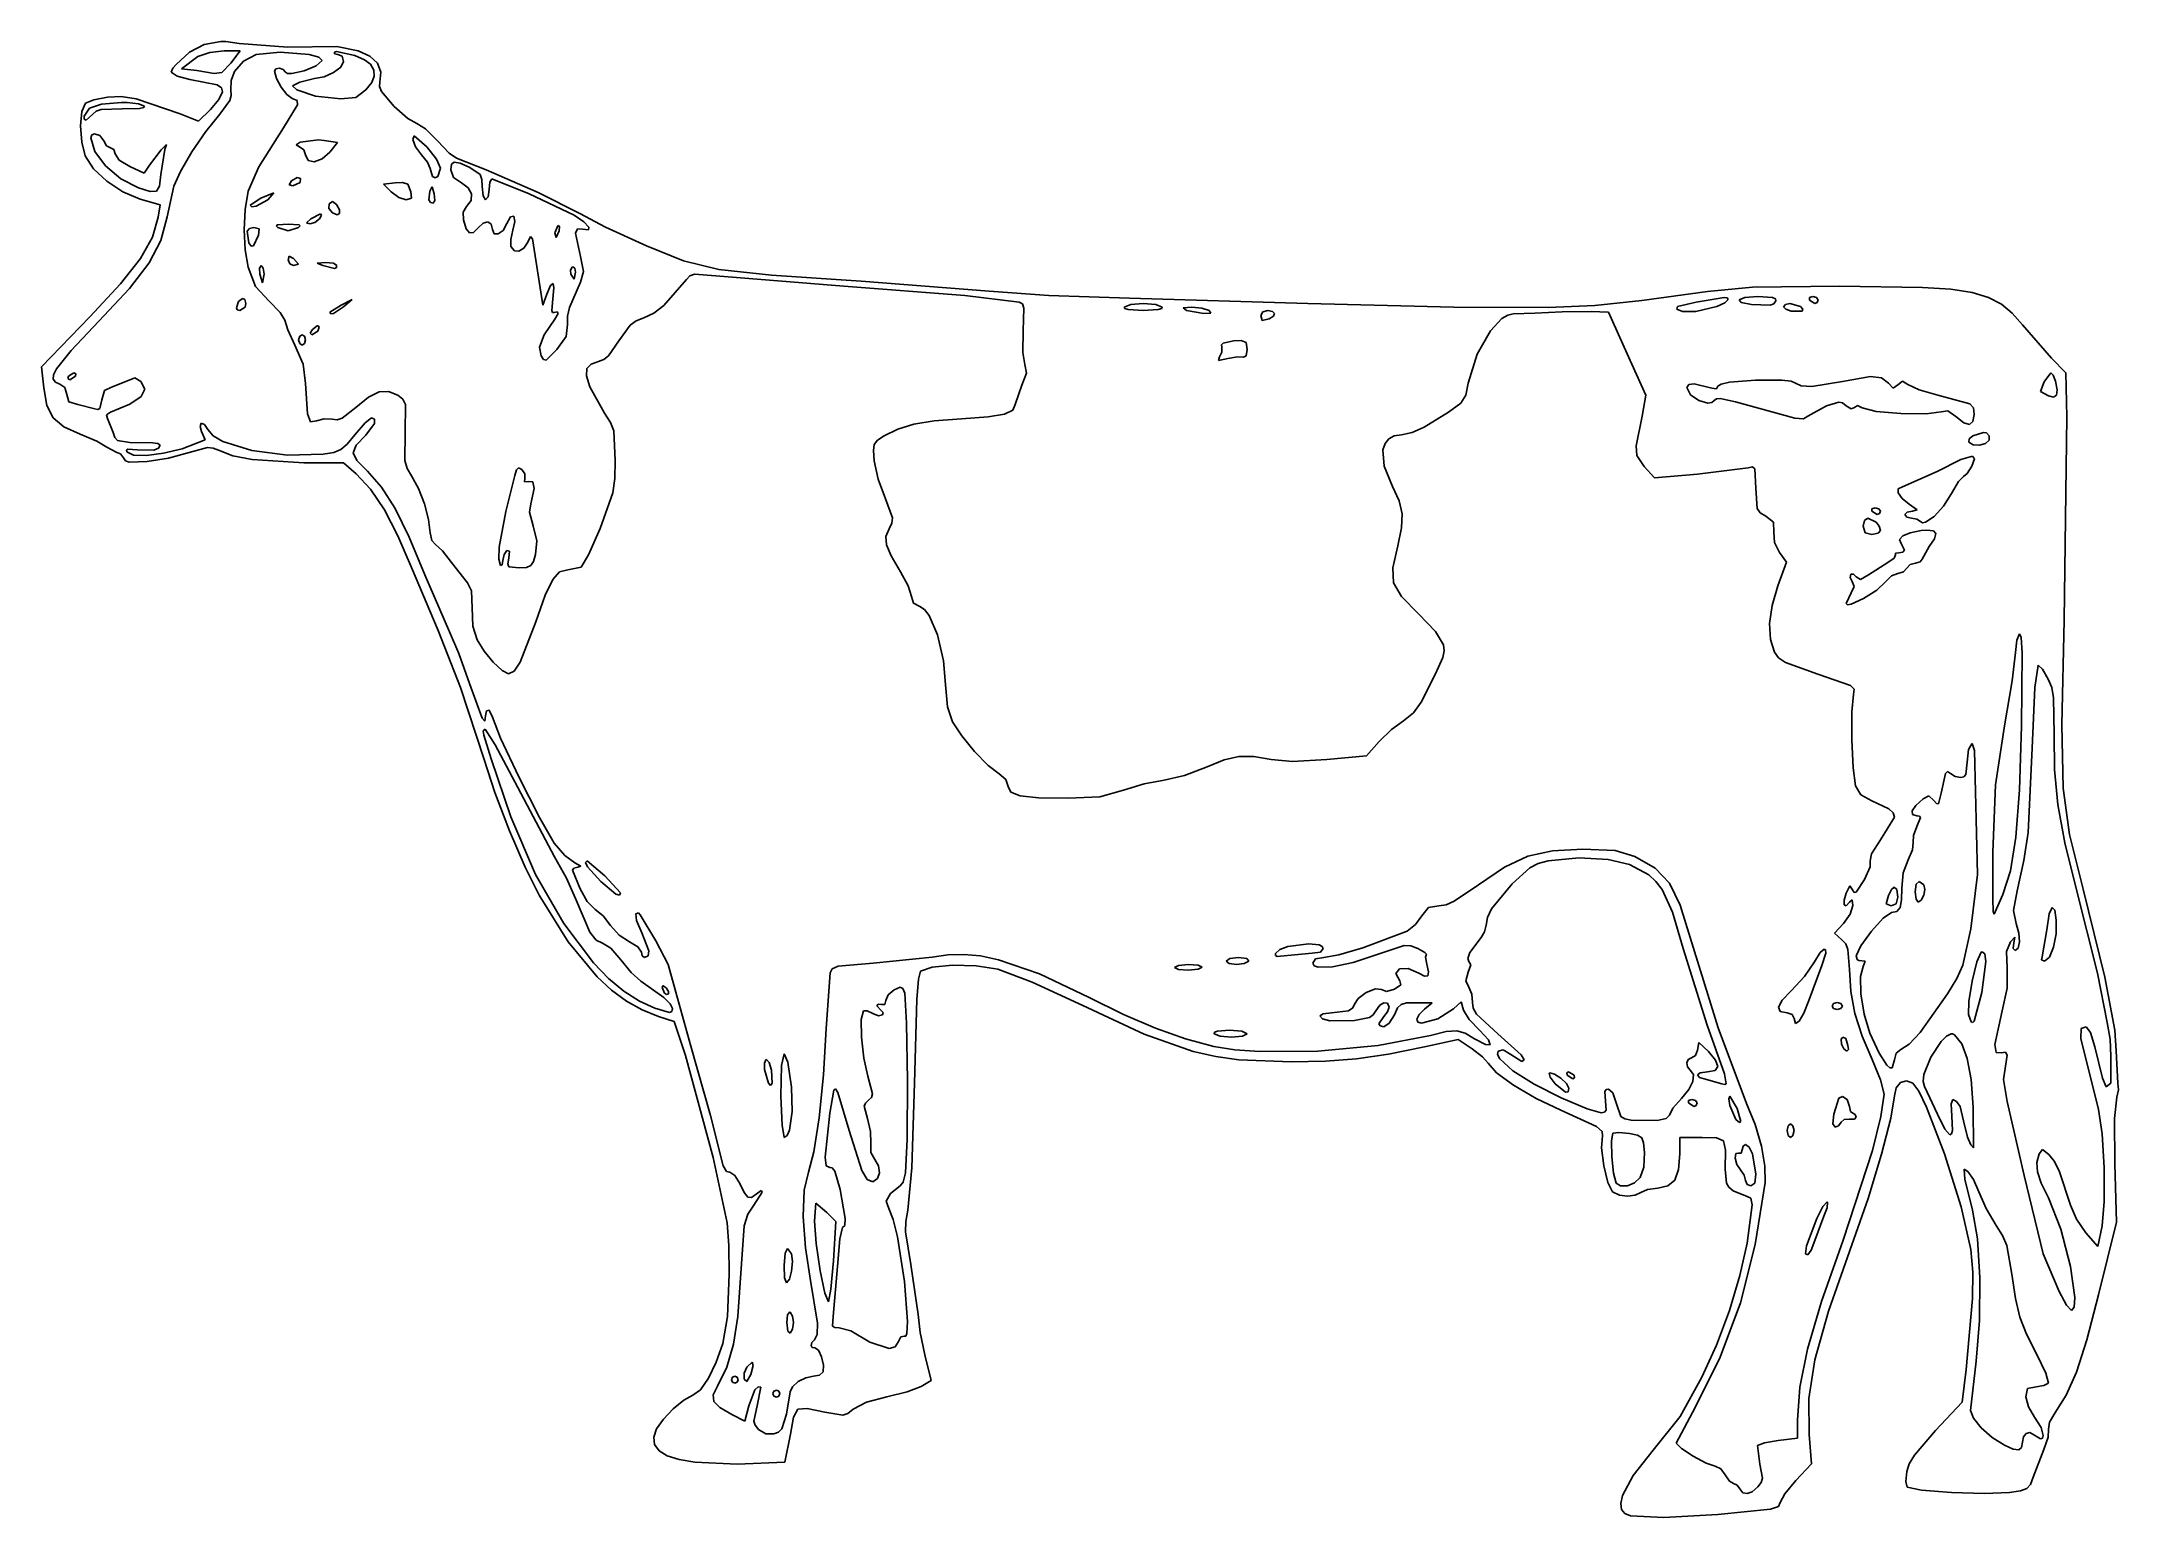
# Model space of a CAD drawing. Extents: x 20 to 190, y 88 to 209.
import ezdxf

# ---------------------------------------------------------------- set-up
doc = ezdxf.new("R2010")
doc.units = 0

msp = doc.modelspace()

# ---------------------------------------------------------------- linework, layer by layer
at = {"layer": 'Layer 1'}
for p, q in [((33.577283, 208.452778), (32.393763, 207.812486)), ((34.951402, 208.685611), (33.577283, 208.452778)), ((35.357096, 208.685611), (34.951402, 208.685611)), ((34.951402, 208.685611), (34.951402, 208.685611)), ((36.433069, 208.535681), (35.357096, 208.685611)), ((40.406528, 208.21653), (36.433069, 208.535681)), ((31.300936, 206.800917), (31.046492, 206.51106)), ((32.393763, 207.812486), (31.300936, 206.800917)), ((31.749944, 206.463111), (33.064041, 207.477347)), ((33.064041, 207.477347), (34.052535, 207.7918)), ((34.052535, 207.7918), (35.224805, 207.918319)), ((35.753971, 206.912903), (35.023302, 206.159674)), ((35.224805, 207.918319), (36.521263, 207.918319)), ((35.224805, 207.918319), (35.224805, 207.918319)), ((36.521263, 207.918319), (35.753971, 206.912903)), ((36.067532, 206.243407), (36.796173, 207.090809)), ((36.796173, 207.090809), (37.817721, 207.618458)), ((37.817721, 207.618458), (39.775638, 207.812486)), ((39.775638, 207.812486), (42.143308, 207.616931)), ((39.775638, 207.812486), (39.775638, 207.812486)), ((44.397027, 208.271097), (40.406528, 208.21653)), ((42.716331, 206.699606), (41.728798, 206.297243)), ((42.143308, 207.616931), (42.936361, 207.4023)), ((43.206402, 207.133389), (42.716331, 206.699606)), ((42.936361, 207.4023), (43.206402, 207.133389)), ((44.137925, 206.148089), (44.726779, 206.603427)), ((44.202999, 207.821306), (44.388207, 207.883042)), ((44.208579, 207.690185), (44.202999, 207.821306)), ((44.485221, 207.636097), (44.208579, 207.690185)), ((44.388207, 207.883042), (45.864973, 207.534548)), ((44.388207, 207.883042), (44.388207, 207.883042)), ((46.143277, 207.935958), (44.397027, 208.271097)), ((44.83064, 207.481505), (44.485221, 207.636097)), ((44.726779, 206.603427), (44.961471, 207.062833)), ((44.961471, 207.062833), (44.83064, 207.481505)), ((45.864973, 207.534548), (46.651717, 207.187563)), ((47.085094, 207.504697), (46.143277, 207.935958)), ((46.651717, 207.187563), (47.148694, 206.833528)), ((47.710678, 206.909672), (47.085094, 207.504697)), ((47.148694, 206.833528), (47.426604, 206.354415)), ((47.995738, 206.186177), (47.710678, 206.909672)), ((31.046492, 206.51106), (30.903277, 206.198528)), ((30.903277, 206.198528), (31.398161, 205.857379)), ((31.398161, 205.857379), (32.420221, 205.589986)), ((33.002449, 206.317806), (31.749944, 206.463111)), ((32.420221, 205.589986), (34.638173, 205.145793)), ((34.395777, 206.066236), (33.002449, 206.317806)), ((35.023302, 206.159674), (34.395777, 206.066236)), ((34.638173, 205.145793), (34.999856, 204.91157)), ((34.999856, 204.91157), (35.083694, 204.584569)), ((35.77161, 204.7345), (35.782956, 205.499795)), ((35.782956, 205.499795), (36.067532, 206.243407)), ((39.440667, 206.457172), (39.317027, 206.269083)), ((39.317027, 206.269083), (39.476612, 205.683562)), ((39.721701, 206.501037), (39.440667, 206.457172)), ((39.476612, 205.683562), (39.863121, 204.973742)), ((40.025294, 206.411286), (39.721701, 206.501037)), ((39.863121, 204.973742), (40.33818, 204.353763)), ((40.21661, 206.198528), (40.025294, 206.411286)), ((40.384043, 206.087162), (40.21661, 206.198528)), ((40.732619, 206.079238), (40.384043, 206.087162)), ((41.728798, 206.297243), (40.732619, 206.079238)), ((40.778536, 205.059394), (41.380777, 205.360681)), ((41.133832, 204.752139), (40.778536, 205.059394)), ((41.380777, 205.360681), (42.589041, 205.660542)), ((42.589041, 205.660542), (43.367736, 205.79955)), ((43.367736, 205.79955), (44.137925, 206.148089)), ((47.245634, 205.339976), (46.778277, 204.743319)), ((47.46033, 205.866786), (47.245634, 205.339976)), ((47.426604, 206.354415), (47.46033, 205.866786)), ((47.879814, 205.005357), (47.915985, 205.3695)), ((48.033512, 204.6009), (47.879814, 205.005357)), ((47.915985, 205.3695), (47.995738, 206.186177)), ((23.900637, 203.658528), (23.610247, 202.978185)), ((23.811417, 202.58995), (24.235776, 203.244014)), ((24.596135, 203.942406), (23.900637, 203.658528)), ((24.235776, 203.244014), (25.230066, 203.571112)), ((25.717443, 204.161236), (24.596135, 203.942406)), ((25.230066, 203.571112), (26.846332, 203.702625)), ((26.818085, 204.193224), (25.717443, 204.161236)), ((28.04923, 204.002029), (26.818085, 204.193224)), ((26.846332, 203.702625), (27.313762, 203.702625)), ((26.846332, 203.702625), (26.846332, 203.702625)), ((28.323293, 203.224221), (26.890429, 203.199917)), ((27.313762, 203.702625), (28.247439, 203.616926)), ((31.635291, 202.785403), (28.04923, 204.002029)), ((28.247439, 203.616926), (28.724874, 203.411583)), ((28.662088, 203.298617), (28.323293, 203.224221)), ((28.724874, 203.411583), (28.662088, 203.298617)), ((34.794557, 203.951664), (34.104735, 203.138181)), ((35.083694, 204.584569), (34.794557, 203.951664)), ((34.854388, 202.758944), (35.67575, 203.866355)), ((35.67575, 203.866355), (35.797336, 204.294189)), ((35.797336, 204.294189), (35.77161, 204.7345)), ((41.206439, 203.529591), (40.06668, 201.656514)), ((40.33818, 204.353763), (40.763416, 204.037764)), ((40.763416, 204.037764), (41.157959, 203.867576)), ((42.666902, 204.220511), (41.133832, 204.752139)), ((41.157959, 203.867576), (41.206439, 203.529591)), ((44.732166, 204.002486), (42.666902, 204.220511)), ((45.946335, 204.12247), (44.732166, 204.002486)), ((46.778277, 204.743319), (45.946335, 204.12247)), ((49.080152, 203.376306), (48.033512, 204.6009)), ((50.181478, 202.399419), (49.080152, 203.376306)), ((23.610247, 202.978185), (23.511375, 201.805832)), ((23.511375, 201.805832), (23.60493, 200.483855)), ((23.810704, 202.362086), (23.811417, 202.58995)), ((23.971193, 202.273875), (23.810704, 202.362086)), ((24.517999, 202.767764), (23.971193, 202.273875)), ((24.78282, 203.012839), (24.517999, 202.767764)), ((25.20013, 203.155272), (24.78282, 203.012839)), ((26.890429, 203.199917), (25.20013, 203.155272)), ((33.134596, 202.1945), (31.635291, 202.785403)), ((34.104735, 203.138181), (33.134596, 202.1945)), ((33.73112, 201.353898), (34.854388, 202.758944)), ((40.06668, 201.656514), (38.049256, 198.474754)), ((50.923416, 201.991653), (50.181478, 202.399419)), ((51.62085, 201.577138), (50.923416, 201.991653)), ((52.60793, 200.580542), (51.62085, 201.577138)), ((23.60493, 200.483855), (23.891818, 199.354639)), ((24.359249, 200.836306), (24.442802, 201.067868)), ((24.686847, 199.715766), (24.359249, 200.836306)), ((24.442802, 201.067868), (24.65029, 201.153806)), ((24.65029, 201.153806), (25.092551, 201.01124)), ((24.65029, 201.153806), (24.65029, 201.153806)), ((25.092551, 201.01124), (25.399943, 200.580542)), ((25.399943, 200.580542), (25.618844, 200.181902)), ((25.618844, 200.181902), (25.937929, 200.016097)), ((25.937929, 200.016097), (26.215383, 199.871016)), ((26.215383, 199.871016), (26.334804, 199.522208)), ((29.130569, 198.613806), (30.091888, 199.866167)), ((30.391749, 199.874986), (30.06543, 197.828875)), ((30.091888, 199.866167), (30.51053, 200.289375)), ((30.51053, 200.289375), (30.391749, 199.874986)), ((32.593002, 199.687168), (33.73112, 201.353898)), ((41.093259, 200.272919), (41.409058, 200.464482)), ((41.363138, 200.095472), (41.093259, 200.272919)), ((41.711946, 199.852679), (41.363138, 200.095472)), ((41.409058, 200.464482), (42.91536, 200.659917)), ((41.857027, 199.434014), (41.711946, 199.852679)), ((42.91536, 200.659917), (43.365152, 200.624639)), ((42.91536, 200.659917), (42.91536, 200.659917)), ((43.365152, 200.624639), (44.449944, 200.439431)), ((44.449944, 200.439431), (43.832582, 199.663319)), ((50.605916, 200.704014), (50.720569, 200.995056)), ((50.811723, 200.093722), (50.605916, 200.704014)), ((50.720569, 200.995056), (51.734805, 200.104292)), ((50.720569, 200.995056), (50.720569, 200.995056)), ((51.311471, 199.451653), (50.811723, 200.093722)), ((51.734805, 200.104292), (52.530631, 199.096862)), ((53.551103, 199.583943), (52.60793, 200.580542)), ((23.891818, 199.354639), (24.569807, 198.302617)), ((24.569807, 198.302617), (25.642384, 197.286932)), ((25.556226, 198.542546), (24.686847, 199.715766)), ((26.797255, 197.495355), (25.556226, 198.542546)), ((26.334804, 199.522208), (26.659621, 199.017171)), ((26.659621, 199.017171), (27.51661, 198.490333)), ((27.51661, 198.490333), (28.689596, 197.943528)), ((28.689596, 197.943528), (29.130569, 198.613806)), ((31.648512, 198.085685), (32.593002, 199.687168)), ((38.049256, 198.474754), (37.173902, 196.488319)), ((42.062586, 198.982279), (41.857027, 199.434014)), ((42.569817, 198.882456), (42.062586, 198.982279)), ((43.214541, 199.115739), (42.569817, 198.882456)), ((43.832582, 199.663319), (43.214541, 199.115739)), ((51.809769, 198.847066), (51.311471, 199.451653)), ((52.017027, 198.322764), (51.809769, 198.847066)), ((52.193416, 197.670125), (52.017027, 198.322764)), ((52.530631, 199.096862), (52.863694, 198.349222)), ((52.863694, 198.349222), (52.639701, 197.674186)), ((54.151332, 199.169431), (53.551103, 199.583943)), ((53.71036, 198.208111), (53.764494, 198.670542)), ((53.907294, 197.596819), (53.71036, 198.208111)), ((53.764494, 198.670542), (53.983763, 198.851931)), ((53.983763, 198.851931), (54.4487, 198.760853)), ((53.983763, 198.851931), (53.983763, 198.851931)), ((56.57668, 198.216931), (54.151332, 199.169431)), ((54.4487, 198.760853), (55.244944, 198.410958)), ((55.244944, 198.410958), (56.079237, 197.834665)), ((60.810013, 196.364847), (56.57668, 198.216931)), ((25.642384, 197.286932), (26.959747, 196.42536)), ((28.239805, 196.752903), (26.797255, 197.495355)), ((29.192068, 196.450101), (28.239805, 196.752903)), ((29.714159, 196.469452), (29.192068, 196.450101)), ((29.95548, 196.899521), (29.714159, 196.469452)), ((30.06543, 197.828875), (29.95548, 196.899521)), ((30.559319, 194.389292), (31.106124, 196.876375)), ((31.106124, 196.876375), (31.648512, 198.085685)), ((37.173902, 196.488319), (36.932971, 194.99)), ((40.526949, 196.99519), (40.719319, 197.334986)), ((40.816332, 196.911653), (40.526949, 196.99519)), ((40.719319, 197.334986), (41.17793, 197.599569)), ((41.416055, 197.176236), (40.816332, 196.911653)), ((41.17793, 197.599569), (41.454818, 197.50498)), ((41.17793, 197.599569), (41.17793, 197.599569)), ((41.454818, 197.50498), (41.416055, 197.176236)), ((48.207027, 197.052764), (49.150707, 197.149778)), ((48.842027, 196.417764), (48.207027, 197.052764)), ((49.150707, 197.149778), (49.768069, 197.193875)), ((49.768069, 197.193875), (50.204691, 197.048361)), ((49.768069, 197.193875), (49.768069, 197.193875)), ((50.204691, 197.048361), (50.447166, 196.417764)), ((51.915099, 195.769206), (51.999388, 196.4795)), ((51.999388, 196.4795), (52.158138, 196.814639)), ((52.158138, 196.814639), (52.184596, 196.823458)), ((52.184596, 196.823458), (52.352166, 196.267833)), ((52.184596, 196.823458), (52.184596, 196.823458)), ((52.423186, 197.567064), (52.193416, 197.670125)), ((52.639701, 197.674186), (52.423186, 197.567064)), ((54.557027, 197.149778), (53.907294, 197.596819)), ((55.117999, 196.757931), (54.557027, 197.149778)), ((55.386791, 196.25512), (55.117999, 196.757931)), ((56.079237, 197.834665), (56.217608, 197.44466)), ((56.217608, 197.44466), (56.25036, 196.858736)), ((56.25036, 196.858736), (56.333262, 196.098696)), ((56.731901, 196.031471), (56.814805, 196.629431)), ((56.814805, 196.629431), (56.881696, 197.227388)), ((56.881696, 197.227388), (57.04411, 197.476097)), ((57.04411, 197.476097), (60.078842, 196.273684)), ((26.959747, 196.42536), (28.372096, 195.835681)), ((28.372096, 195.835681), (29.994874, 195.359431)), ((29.994874, 195.359431), (29.836124, 194.371653)), ((36.932971, 194.99), (36.85218, 193.330852)), ((37.341471, 195.341792), (38.2187, 195.898096)), ((37.483783, 195.205669), (37.341471, 195.341792)), ((37.841505, 195.252904), (37.483783, 195.205669)), ((38.78786, 195.773944), (37.841505, 195.252904)), ((38.2187, 195.898096), (39.281749, 196.338389)), ((39.281749, 196.338389), (38.78786, 195.773944)), ((39.281749, 196.338389), (39.281749, 196.338389)), ((43.747997, 195.080773), (43.788485, 195.447625)), ((44.044249, 194.715611), (43.747997, 195.080773)), ((43.788485, 195.447625), (44.044249, 195.650472)), ((44.044249, 195.650472), (44.370569, 195.385889)), ((44.044249, 195.650472), (44.044249, 195.650472)), ((44.370569, 195.385889), (44.622048, 194.955478)), ((44.622048, 194.955478), (44.626764, 194.648842)), ((49.461193, 195.969294), (48.842027, 196.417764)), ((50.05911, 195.782764), (49.461193, 195.969294)), ((50.490722, 195.906503), (50.05911, 195.782764)), ((50.447166, 196.417764), (50.490722, 195.906503)), ((52.041568, 195.570698), (51.915099, 195.769206)), ((52.272791, 195.500542), (52.041568, 195.570698)), ((52.389461, 195.72574), (52.272791, 195.500542)), ((52.352166, 196.267833), (52.389461, 195.72574)), ((54.7096, 194.777985), (54.98036, 195.227139)), ((54.733416, 194.133528), (54.7096, 194.777985)), ((54.98036, 195.227139), (55.346534, 195.718978)), ((55.346534, 195.718978), (55.386791, 196.25512)), ((56.333262, 196.098696), (56.532582, 195.782764)), ((56.532582, 195.782764), (56.731901, 196.031471)), ((60.078842, 196.273684), (63.755707, 194.512764)), ((64.205499, 194.653875), (60.810013, 196.364847)), ((29.836124, 194.371653), (29.368521, 192.72241)), ((30.057605, 192.461725), (30.559319, 194.389292)), ((36.85218, 193.330852), (36.93225, 191.698216)), ((37.095224, 193.210097), (37.282635, 193.446314)), ((37.235638, 192.263806), (37.095224, 193.210097)), ((37.282635, 193.446314), (37.641332, 193.524986)), ((37.641332, 193.524986), (38.071444, 193.400841)), ((37.641332, 193.524986), (37.641332, 193.524986)), ((38.071444, 193.400841), (38.029388, 192.889986)), ((39.47198, 193.651578), (39.561137, 193.736241)), ((39.599249, 193.524986), (39.47198, 193.651578)), ((39.561137, 193.736241), (40.445916, 193.798389)), ((40.445916, 193.251583), (39.599249, 193.524986)), ((40.445916, 193.798389), (41.330713, 193.73624)), ((40.445916, 193.798389), (40.445916, 193.798389)), ((41.292582, 193.524986), (40.445916, 193.251583)), ((41.419866, 193.651576), (41.292582, 193.524986)), ((41.330713, 193.73624), (41.419866, 193.651576)), ((41.943301, 193.890072), (42.28918, 194.221722)), ((42.192166, 193.807208), (41.943301, 193.890072)), ((42.607879, 193.931561), (42.192166, 193.807208)), ((42.28918, 194.221722), (43.07411, 194.636236)), ((42.985916, 194.230542), (42.607879, 193.931561)), ((43.165772, 194.535051), (42.985916, 194.230542)), ((43.07411, 194.636236), (43.165772, 194.535051)), ((43.07411, 194.636236), (43.07411, 194.636236)), ((44.421802, 194.543159), (44.044249, 194.715611)), ((44.626764, 194.648842), (44.421802, 194.543159)), ((54.961057, 193.422704), (54.733416, 194.133528)), ((55.229841, 193.084137), (54.961057, 193.422704)), ((55.552478, 193.111516), (55.229841, 193.084137)), ((55.94168, 193.498528), (55.552478, 193.111516)), ((56.341325, 193.872618), (55.94168, 193.498528)), ((56.714129, 193.969529), (56.341325, 193.872618)), ((56.989545, 193.797867), (56.714129, 193.969529)), ((57.097027, 193.366236), (56.989545, 193.797867)), ((57.237422, 192.997596), (57.097027, 193.366236)), ((57.958086, 193.285384), (57.569166, 192.98867)), ((58.270013, 193.833667), (57.958086, 193.285384)), ((58.559138, 194.38711), (58.270013, 193.833667)), ((58.825638, 194.451028), (58.559138, 194.38711)), ((58.586366, 192.534575), (58.763902, 193.295681)), ((58.763902, 193.295681), (58.9185, 194.015994)), ((58.9185, 194.015994), (58.825638, 194.451028)), ((62.432791, 193.648458), (62.177027, 193.084014)), ((62.177027, 193.084014), (62.293204, 192.69722)), ((62.293204, 192.69722), (62.538624, 193.242764)), ((62.476888, 193.674917), (62.432791, 193.648458)), ((62.572852, 193.5679), (62.476888, 193.674917)), ((62.476888, 193.674917), (62.476888, 193.674917)), ((62.538624, 193.242764), (62.572852, 193.5679)), ((63.755707, 194.512764), (64.539095, 193.977828)), ((64.034131, 193.39628), (63.874876, 193.065177)), ((63.874876, 193.065177), (64.267235, 191.152556)), ((64.434805, 193.383875), (64.034131, 193.39628)), ((66.312601, 193.545315), (64.205499, 194.653875)), ((64.935276, 193.319879), (64.434805, 193.383875)), ((64.539095, 193.977828), (64.951162, 193.549031)), ((64.951162, 193.549031), (64.935276, 193.319879)), ((69.655916, 192.025681), (66.312601, 193.545315)), ((29.368521, 192.72241), (28.410648, 191.000136)), ((29.116387, 190.634518), (30.057605, 192.461725)), ((36.93225, 191.698216), (37.173902, 190.279431)), ((37.407298, 192.007041), (37.235638, 192.263806)), ((37.6056, 192.032462), (37.407298, 192.007041)), ((38.029388, 192.889986), (37.6056, 192.032462)), ((57.569166, 192.98867), (57.237422, 192.997596)), ((58.605152, 191.972764), (58.586366, 192.534575)), ((58.878906, 191.623714), (58.605152, 191.972764)), ((59.253818, 191.580256), (58.878906, 191.623714)), ((59.646151, 191.821247), (59.253818, 191.580256)), ((59.972166, 192.325542), (59.646151, 191.821247)), ((60.181658, 192.778283), (59.972166, 192.325542)), ((60.346304, 192.582654), (60.181658, 192.778283)), ((60.986402, 188.586097), (60.346304, 192.582654)), ((72.681485, 190.810618), (69.655916, 192.025681)), ((28.410648, 191.000136), (26.774245, 188.928533)), ((27.507572, 188.557007), (29.116387, 190.634518)), ((37.173902, 190.279431), (37.768879, 188.701732)), ((38.092543, 190.213284), (38.223416, 190.420542)), ((38.117582, 189.714986), (38.092543, 190.213284)), ((38.355707, 189.009431), (38.117582, 189.714986)), ((38.223416, 190.420542), (38.39702, 190.213284)), ((38.223416, 190.420542), (38.223416, 190.420542)), ((38.47036, 189.714986), (38.355707, 189.009431)), ((38.39702, 190.213284), (38.47036, 189.714986)), ((40.445916, 190.879153), (40.525291, 191.179014)), ((40.570269, 190.555407), (40.445916, 190.879153)), ((40.525291, 191.179014), (40.869249, 190.984986)), ((40.525291, 191.179014), (40.525291, 191.179014)), ((40.869249, 190.420542), (40.570269, 190.555407)), ((40.869249, 190.984986), (41.292582, 190.526375)), ((41.292582, 190.526375), (40.869249, 190.420542)), ((42.797411, 190.618713), (43.479805, 190.676306)), ((43.268138, 190.420542), (42.797411, 190.618713)), ((44.206046, 190.181332), (43.268138, 190.420542)), ((43.479805, 190.676306), (44.127592, 190.612433)), ((43.479805, 190.676306), (43.479805, 190.676306)), ((44.127592, 190.612433), (44.397027, 190.420542)), ((44.360687, 190.241135), (44.206046, 190.181332)), ((44.397027, 190.420542), (44.360687, 190.241135)), ((63.596957, 190.28825), (63.451176, 190.048254)), ((63.451176, 190.048254), (63.482305, 189.706167)), ((63.482305, 189.706167), (63.760279, 189.315639)), ((63.649874, 190.314708), (63.596957, 190.28825)), ((63.806127, 190.20712), (63.649874, 190.314708)), ((63.649874, 190.314708), (63.649874, 190.314708)), ((63.760279, 189.315639), (63.87036, 189.873736)), ((63.87036, 189.873736), (63.806127, 190.20712)), ((64.267235, 191.152556), (64.523994, 189.9247)), ((64.523994, 189.9247), (64.276055, 189.062347)), ((75.554839, 190.100212), (72.681485, 190.810618)), ((73.184141, 189.576195), (73.560263, 189.715175)), ((73.560263, 189.715175), (75.30036, 189.573875)), ((79.853176, 189.633756), (75.554839, 190.100212)), ((26.774245, 188.928533), (24.271054, 186.231306)), ((25.003068, 185.878528), (27.507572, 188.557007)), ((37.768879, 188.701732), (38.884874, 187.501306)), ((61.189249, 187.174986), (60.986402, 188.586097)), ((61.524388, 188.092208), (61.189249, 187.174986)), ((61.83492, 188.801638), (61.524388, 188.092208)), ((62.03266, 188.963296), (61.83492, 188.801638)), ((62.009457, 187.704153), (62.097531, 188.592395)), ((62.097531, 188.592395), (62.03266, 188.963296)), ((64.276055, 189.062347), (63.364787, 186.999574)), ((71.073622, 187.148013), (72.901471, 189.265194)), ((72.901471, 189.265194), (73.184141, 189.576195)), ((75.30036, 189.573875), (85.742582, 188.736028)), ((87.153694, 189.150542), (79.853176, 189.633756)), ((85.742582, 188.736028), (95.595121, 187.985856)), ((97.595916, 188.321514), (87.153694, 189.150542)), ((95.595121, 187.985856), (100.047721, 187.43075)), ((102.466895, 187.982652), (97.595916, 188.321514)), ((109.025916, 187.74825), (102.466895, 187.982652)), ((156.157027, 188.303875), (150.794805, 187.554222)), ((159.816251, 188.652604), (156.157027, 188.303875)), ((166.934388, 188.736028), (159.816251, 188.652604)), ((173.68745, 188.633356), (166.934388, 188.736028)), ((175.987511, 188.477671), (173.68745, 188.633356)), ((177.740756, 188.216223), (175.987511, 188.477671)), ((179.07531, 187.821864), (177.740756, 188.216223)), ((36.381312, 187.478207), (36.212582, 186.963319)), ((36.212582, 186.963319), (36.291559, 186.797542)), ((36.291559, 186.797542), (36.486704, 186.759142)), ((36.706471, 187.730611), (36.381312, 187.478207)), ((36.486704, 186.759142), (36.918138, 187.033875)), ((36.89168, 187.633597), (36.706471, 187.730611)), ((36.706471, 187.730611), (36.706471, 187.730611)), ((36.980707, 187.327522), (36.89168, 187.633597)), ((36.918138, 187.033875), (36.980707, 187.327522)), ((38.884874, 187.501306), (39.786962, 186.596665)), ((39.786962, 186.596665), (40.163694, 185.949083)), ((43.832582, 186.601722), (44.749805, 187.183806)), ((43.913442, 186.477103), (43.832582, 186.601722)), ((44.142285, 186.518118), (43.913442, 186.477103)), ((44.961471, 187.060333), (44.142285, 186.518118)), ((44.749805, 187.183806), (45.667027, 187.633597)), ((45.667027, 187.633597), (44.961471, 187.060333)), ((45.667027, 187.633597), (45.667027, 187.633597)), ((61.931176, 186.739895), (62.009457, 187.704153)), ((61.996043, 186.573072), (61.931176, 186.739895)), ((62.13293, 186.592903), (61.996043, 186.573072)), ((62.362151, 186.64784), (62.13293, 186.592903)), ((62.168207, 186.046097), (62.459249, 186.504708)), ((62.459249, 186.504708), (62.362151, 186.64784)), ((63.364787, 186.999574), (63.215073, 186.283208)), ((63.215073, 186.283208), (63.217721, 185.613944)), ((69.43543, 186.143111), (70.244306, 186.518994)), ((70.244306, 186.518994), (71.073622, 187.148013)), ((100.047721, 187.43075), (100.296443, 187.282654)), ((100.296443, 187.282654), (100.42035, 186.933518)), ((100.42035, 186.933518), (100.365221, 185.093597)), ((108.602582, 187.033875), (109.130497, 187.233193)), ((108.647356, 186.915357), (108.602582, 187.033875)), ((108.933098, 186.826612), (108.647356, 186.915357)), ((110.154805, 186.751653), (108.933098, 186.826612)), ((123.56036, 187.324917), (109.025916, 187.74825)), ((109.130497, 187.233193), (110.154805, 187.316097)), ((110.154805, 187.316097), (111.179112, 187.233193)), ((110.154805, 187.316097), (110.154805, 187.316097)), ((111.376511, 186.826612), (110.154805, 186.751653)), ((111.179112, 187.233193), (111.707027, 187.033875)), ((111.662253, 186.915357), (111.376511, 186.826612)), ((111.707027, 187.033875), (111.662253, 186.915357)), ((113.418631, 186.95351), (114.105916, 187.016236)), ((113.682582, 186.751653), (113.418631, 186.95351)), ((115.093694, 186.495889), (113.682582, 186.751653)), ((114.105916, 187.016236), (114.927888, 186.94357)), ((114.105916, 187.016236), (114.105916, 187.016236)), ((114.927888, 186.94357), (115.517027, 186.751653)), ((115.669071, 186.540977), (115.093694, 186.495889)), ((115.517027, 186.751653), (115.669071, 186.540977)), ((119.75036, 186.328319), (119.91499, 186.628179)), ((119.853365, 185.935952), (119.75036, 186.328319)), ((119.91499, 186.628179), (120.314805, 186.751653)), ((120.314805, 186.751653), (120.705272, 186.680951)), ((120.314805, 186.751653), (120.314805, 186.751653)), ((120.772201, 186.288194), (120.429457, 186.081375)), ((120.705272, 186.680951), (120.860938, 186.507259)), ((120.860938, 186.507259), (120.772201, 186.288194)), ((135.484249, 187.025056), (123.56036, 187.324917)), ((143.155385, 187.003462), (135.484249, 187.025056)), ((139.40276, 186.100995), (139.873986, 186.373986)), ((139.873986, 186.373986), (140.326124, 186.469431)), ((140.326124, 186.469431), (142.072374, 186.539986)), ((142.072374, 186.539986), (144.303694, 186.637)), ((146.981789, 187.149577), (143.155385, 187.003462)), ((144.303694, 186.637), (146.684944, 186.654639)), ((146.684944, 186.654639), (148.078416, 186.610542)), ((150.794805, 187.554222), (146.981789, 187.149577)), ((148.078416, 186.610542), (149.60418, 183.223875)), ((153.653375, 186.86694), (153.712813, 187.075567)), ((154.110916, 186.672278), (153.653375, 186.86694)), ((153.712813, 187.075567), (155.239805, 187.439569)), ((155.216991, 186.672713), (154.110916, 186.672278)), ((156.933138, 187.086792), (155.216991, 186.672713)), ((155.239805, 187.439569), (157.356471, 187.774708)), ((157.580927, 187.364481), (156.933138, 187.086792)), ((157.356471, 187.774708), (157.54168, 187.809986)), ((157.54168, 187.809986), (157.762436, 187.772733)), ((157.54168, 187.809986), (157.54168, 187.809986)), ((157.85036, 187.642417), (157.580927, 187.364481)), ((157.762436, 187.772733), (157.85036, 187.642417)), ((158.736038, 187.624087), (159.210917, 187.80449)), ((158.898702, 187.410956), (158.736038, 187.624087)), ((159.75536, 187.236722), (158.898702, 187.410956)), ((159.210917, 187.80449), (160.266888, 187.880542)), ((161.255243, 187.171687), (159.75536, 187.236722)), ((160.266888, 187.880542), (161.456291, 187.799448)), ((160.266888, 187.880542), (160.266888, 187.880542)), ((161.576728, 187.290564), (161.255243, 187.171687)), ((161.456291, 187.799448), (161.69748, 187.690093)), ((161.730916, 187.527764), (161.576728, 187.290564)), ((161.69748, 187.690093), (161.730916, 187.527764)), ((162.365916, 187.051514), (162.508327, 187.240073)), ((162.546536, 186.849864), (162.365916, 187.051514)), ((162.508327, 187.240073), (162.859805, 187.307278)), ((162.973244, 186.699391), (162.546536, 186.849864)), ((162.859805, 187.307278), (163.73293, 187.069153)), ((162.859805, 187.307278), (162.859805, 187.307278)), ((163.874041, 186.707556), (162.973244, 186.699391)), ((163.73293, 187.069153), (163.932331, 186.863127)), ((163.932331, 186.863127), (163.874041, 186.707556)), ((164.482582, 187.598319), (164.48815, 187.797638)), ((164.914735, 187.316097), (164.482582, 187.598319)), ((164.48815, 187.797638), (164.747166, 187.880542)), ((164.747166, 187.880542), (165.058401, 187.797638)), ((164.747166, 187.880542), (164.747166, 187.880542)), ((165.106211, 187.398999), (164.914735, 187.316097)), ((165.058401, 187.797638), (165.188138, 187.598319)), ((165.188138, 187.598319), (165.106211, 187.398999)), ((180.119298, 187.267447), (179.07531, 187.821864)), ((181.000843, 186.525824), (180.119298, 187.267447)), ((181.848069, 185.569847), (181.000843, 186.525824)), ((24.271054, 186.231306), (20.328762, 182.156722)), ((22.749119, 183.494486), (25.003068, 185.878528)), ((40.163694, 185.949083), (40.405912, 185.163595)), ((40.405912, 185.163595), (40.992721, 183.929431)), ((41.292582, 184.352764), (41.375484, 184.651742)), ((41.375484, 184.651742), (41.574805, 184.776097)), ((41.574805, 184.776097), (41.774123, 184.651742)), ((41.574805, 184.776097), (41.574805, 184.776097)), ((41.774123, 184.651742), (41.857027, 184.352764)), ((42.241354, 184.89159), (42.421471, 185.20825)), ((42.368555, 184.776097), (42.241354, 184.89159)), ((42.853624, 185.075958), (42.368555, 184.776097)), ((42.421471, 185.20825), (42.809527, 185.499292)), ((42.809527, 185.499292), (42.871263, 185.508111)), ((42.970909, 185.390121), (42.853624, 185.075958)), ((42.871263, 185.508111), (42.970909, 185.390121)), ((42.871263, 185.508111), (42.871263, 185.508111)), ((60.923674, 183.749663), (61.312721, 184.758458)), ((61.312721, 184.758458), (62.168207, 186.046097)), ((63.097668, 184.618546), (62.335777, 183.559014)), ((63.217721, 185.613944), (63.097668, 184.618546)), ((67.406957, 184.264569), (68.321191, 185.552634)), ((68.321191, 185.552634), (68.807492, 185.893149)), ((68.807492, 185.893149), (69.43543, 186.143111)), ((100.365221, 185.093597), (100.323308, 183.334217)), ((120.429457, 186.081375), (119.853365, 185.935952)), ((137.386921, 183.177699), (138.456402, 185.102417)), ((138.456402, 185.102417), (139.40276, 186.100995)), ((184.21168, 182.862278), (181.848069, 185.569847)), ((21.554069, 181.983174), (22.749119, 183.494486)), ((40.992721, 183.929431), (41.651036, 182.369627)), ((41.375484, 184.053784), (41.292582, 184.352764)), ((41.574805, 183.929431), (41.375484, 184.053784)), ((41.774123, 184.053784), (41.574805, 183.929431)), ((41.857027, 184.352764), (41.774123, 184.053784)), ((61.056957, 183.056306), (60.923674, 183.749663)), ((61.252233, 182.752385), (61.056957, 183.056306)), ((62.335777, 183.559014), (61.459406, 182.7079)), ((66.170942, 182.750646), (66.562891, 183.054548)), ((66.562891, 183.054548), (67.406957, 184.264569)), ((100.323308, 183.334217), (100.506332, 182.333111)), ((116.281268, 182.679282), (116.372513, 182.959292)), ((116.372513, 182.959292), (116.561212, 183.361291)), ((116.537081, 183.95315), (116.681857, 184.094004)), ((116.548902, 183.761861), (116.537081, 183.95315)), ((116.561212, 183.361291), (116.548902, 183.761861)), ((116.681857, 184.094004), (117.510221, 184.264569)), ((117.846708, 182.981854), (117.05161, 182.835819)), ((117.510221, 184.264569), (118.127582, 184.308667)), ((118.339249, 182.941653), (117.846708, 182.981854)), ((118.127582, 184.308667), (118.547169, 184.151246)), ((118.127582, 184.308667), (118.127582, 184.308667)), ((118.539643, 183.04772), (118.339249, 182.941653)), ((118.621471, 183.567833), (118.539643, 183.04772)), ((118.547169, 184.151246), (118.621471, 183.567833)), ((136.657235, 180.816167), (137.386921, 183.177699)), ((149.60418, 183.223875), (151.129944, 179.837208)), ((20.328762, 182.156722), (20.513971, 180.436931)), ((21.287564, 181.13631), (21.312896, 181.489704)), ((21.312896, 181.489704), (21.554069, 181.983174)), ((22.524804, 181.389431), (22.48354, 181.190111)), ((22.974596, 181.671653), (22.524804, 181.389431)), ((22.630637, 181.107208), (23.089249, 181.389431)), ((23.126103, 181.58875), (22.974596, 181.671653)), ((22.974596, 181.671653), (22.974596, 181.671653)), ((23.089249, 181.389431), (23.126103, 181.58875)), ((27.934257, 181.269533), (27.340221, 181.010194)), ((28.416194, 180.957278), (27.934257, 181.269533)), ((41.651036, 182.369627), (41.839388, 180.789708)), ((61.459406, 182.7079), (61.252233, 182.752385)), ((64.770359, 181.412862), (64.787582, 182.024431)), ((65.031144, 180.531534), (64.770359, 181.412862)), ((64.787582, 182.024431), (65.136109, 182.364374)), ((65.136109, 182.364374), (65.748902, 182.597694)), ((65.748902, 182.597694), (66.170942, 182.750646)), ((100.637203, 181.64943), (100.259388, 180.666236)), ((100.506332, 182.333111), (100.637203, 181.64943)), ((117.05161, 182.835819), (116.281268, 182.679282)), ((167.163694, 180.966097), (169.43911, 181.371792)), ((169.43911, 181.371792), (170.351872, 181.250677)), ((169.43911, 181.371792), (169.43911, 181.371792)), ((170.351872, 181.250677), (170.911957, 180.824986)), ((183.610013, 180.926191), (184.158763, 181.671653)), ((184.158763, 181.671653), (184.35556, 181.473474)), ((184.158763, 181.671653), (184.158763, 181.671653)), ((185.367027, 181.654014), (184.21168, 182.862278)), ((184.35556, 181.473474), (184.537999, 180.992556)), ((185.464041, 178.0645), (185.367027, 181.654014)), ((20.513971, 180.436931), (20.772392, 179.003901)), ((21.46178, 180.896958), (21.287564, 181.13631)), ((21.819249, 180.745611), (21.46178, 180.896958)), ((22.241489, 180.459572), (21.819249, 180.745611)), ((22.383693, 179.898944), (22.241489, 180.459572)), ((22.559538, 179.308051), (22.383693, 179.898944)), ((22.48354, 181.190111), (22.630637, 181.107208)), ((25.460416, 180.234595), (25.250012, 179.466792)), ((26.026124, 180.498667), (25.460416, 180.234595)), ((27.340221, 181.010194), (26.026124, 180.498667)), ((27.528694, 179.123381), (28.453292, 179.740292)), ((28.741979, 180.343925), (28.416194, 180.957278)), ((28.453292, 179.740292), (28.741979, 180.343925)), ((41.839388, 180.789708), (42.024596, 178.329083)), ((45.958069, 178.831792), (46.98971, 179.669423)), ((46.98971, 179.669423), (47.858265, 180.10279)), ((47.858265, 180.10279), (48.630003, 180.152011)), ((48.630003, 180.152011), (49.371194, 179.837208)), ((49.371194, 179.837208), (49.792727, 179.515356)), ((49.792727, 179.515356), (49.998185, 179.085301)), ((66.225152, 178.373181), (65.031144, 180.531534)), ((100.259388, 180.666236), (99.712582, 179.069917)), ((136.040814, 179.203053), (136.445751, 179.854255)), ((136.445751, 179.854255), (136.657235, 180.816167)), ((151.129944, 179.837208), (150.821263, 178.143875)), ((154.463694, 180.472208), (154.631622, 180.709548)), ((154.760465, 179.876382), (154.463694, 180.472208)), ((154.631622, 180.709548), (155.082012, 180.776279)), ((155.442496, 179.403269), (154.760465, 179.876382)), ((155.082012, 180.776279), (156.509805, 180.410472)), ((156.509805, 180.410472), (156.880639, 180.349189)), ((156.886744, 179.554092), (156.712652, 179.413875)), ((156.880639, 180.349189), (157.003694, 180.586861)), ((157.200689, 179.58439), (156.886744, 179.554092)), ((157.003694, 180.586861), (157.264791, 180.754638)), ((158.441263, 179.308042), (157.200689, 179.58439)), ((157.264791, 180.754638), (157.954504, 180.894061)), ((157.954504, 180.894061), (160.066286, 181.066319)), ((160.066286, 181.066319), (162.232067, 181.060584)), ((162.232067, 181.060584), (162.989278, 180.977516)), ((162.989278, 180.977516), (163.344874, 180.833806)), ((163.344874, 180.833806), (163.794883, 180.610787)), ((163.794883, 180.610787), (164.670584, 180.561664)), ((164.670584, 180.561664), (167.163694, 180.966097)), ((170.911957, 180.824986), (171.30807, 180.417834)), ((171.30807, 180.417834), (171.679249, 180.683875)), ((171.679249, 180.683875), (172.055198, 180.97795)), ((172.055198, 180.97795), (172.499457, 180.701514)), ((172.499457, 180.701514), (173.407389, 180.274571)), ((173.407389, 180.274571), (174.933624, 179.837208)), ((174.933624, 179.837208), (177.537031, 179.138786)), ((183.320916, 180.145889), (183.610013, 180.926191)), ((183.955916, 179.801931), (183.320916, 180.145889)), ((184.364831, 179.672523), (183.955916, 179.801931)), ((184.600614, 179.833877), (184.364831, 179.672523)), ((184.537999, 180.992556), (184.65957, 180.276915)), ((184.65957, 180.276915), (184.600614, 179.833877)), ((20.772392, 179.003901), (21.275808, 177.995193)), ((21.275808, 177.995193), (22.141345, 177.263674)), ((23.300915, 179.069917), (22.559538, 179.308051)), ((24.685568, 178.734778), (23.300915, 179.069917)), ((24.925138, 178.67193), (24.685568, 178.734778)), ((25.084143, 178.753461), (24.925138, 178.67193)), ((25.250012, 179.466792), (25.084143, 178.753461)), ((25.611991, 178.244295), (25.946749, 178.470194)), ((25.699804, 177.932208), (25.611991, 178.244295)), ((26.158415, 176.803319), (25.699804, 177.932208)), ((25.946749, 178.470194), (27.528694, 179.123381)), ((42.024596, 178.329083), (42.264906, 177.657089)), ((42.75661, 177.755819), (43.361047, 177.915558)), ((43.361047, 177.915558), (44.02661, 177.879292)), ((44.02661, 177.879292), (44.428167, 177.841506)), ((44.428167, 177.841506), (44.836087, 177.963895)), ((44.836087, 177.963895), (45.958069, 178.831792)), ((47.219249, 178.002764), (46.710821, 177.596417)), ((47.470687, 177.876233), (47.219249, 178.002764)), ((47.464136, 177.546286), (47.470687, 177.876233)), ((49.998185, 179.085301), (49.970916, 176.812139)), ((66.717293, 177.614668), (66.225152, 178.373181)), ((95.338138, 177.914569), (93.117607, 177.741827)), ((97.504422, 178.073715), (95.338138, 177.914569)), ((98.843384, 178.290111), (97.504422, 178.073715)), ((99.523334, 178.607573), (98.843384, 178.290111)), ((99.712582, 179.069917), (99.523334, 178.607573)), ((133.050082, 177.235472), (135.042299, 178.463234)), ((135.042299, 178.463234), (136.040814, 179.203053)), ((150.821263, 178.143875), (150.345013, 175.709708)), ((156.197365, 179.200043), (155.442496, 179.403269)), ((156.504483, 179.245629), (156.197365, 179.200043)), ((156.712652, 179.413875), (156.504483, 179.245629)), ((163.283297, 177.975609), (158.441263, 179.308042)), ((163.997053, 177.926745), (163.283297, 177.975609)), ((164.332652, 178.135056), (163.997053, 177.926745)), ((165.867235, 178.972903), (164.332652, 178.135056)), ((166.869414, 179.285295), (165.867235, 178.972903)), ((167.158607, 179.210085), (166.869414, 179.285295)), ((167.454735, 178.981722), (167.158607, 179.210085)), ((167.876487, 178.71733), (167.454735, 178.981722)), ((168.142652, 178.849431), (167.876487, 178.71733)), ((168.391826, 179.008727), (168.142652, 178.849431)), ((168.768832, 178.805333), (168.391826, 179.008727)), ((169.90317, 178.516463), (168.768832, 178.805333)), ((171.930463, 178.341075), (169.90317, 178.516463)), ((173.98649, 178.320646), (171.930463, 178.341075)), ((175.207027, 178.496653), (173.98649, 178.320646)), ((175.741683, 178.562349), (175.207027, 178.496653)), ((176.406471, 178.099778), (175.741683, 178.562349)), ((177.05023, 177.601308), (176.406471, 178.099778)), ((177.537031, 179.138786), (177.848802, 178.801809)), ((177.888138, 178.267347), (177.794044, 177.68603)), ((177.848802, 178.801809), (177.888138, 178.267347)), ((185.234735, 161.492764), (185.464041, 178.0645)), ((22.141345, 177.263674), (23.486124, 176.662208)), ((23.486124, 176.662208), (24.849634, 176.090206)), ((26.294403, 176.391884), (26.158415, 176.803319)), ((26.513274, 176.149608), (26.294403, 176.391884)), ((27.534249, 175.974292), (26.513274, 176.149608)), ((33.672582, 176.203597), (31.80286, 175.480403)), ((33.346263, 177.552972), (33.255676, 177.291671)), ((33.255676, 177.291671), (33.381541, 176.873875)), ((33.606606, 177.4617), (33.346263, 177.552972)), ((33.381541, 176.873875), (33.672582, 176.203597)), ((33.893069, 177.032625), (33.606606, 177.4617)), ((34.330504, 176.52767), (33.893069, 177.032625)), ((35.12051, 176.065422), (34.330504, 176.52767)), ((42.264906, 177.657089), (42.75661, 177.755819)), ((45.878694, 176.618111), (45.259556, 175.859009)), ((46.710821, 177.596417), (45.878694, 176.618111)), ((45.992183, 175.766626), (46.769457, 176.574014)), ((46.769457, 176.574014), (47.464136, 177.546286)), ((49.970916, 176.812139), (49.952523, 174.502644)), ((66.980368, 176.923692), (66.717293, 177.614668)), ((67.098277, 174.527903), (66.980368, 176.923692)), ((88.487521, 176.163566), (88.219957, 175.822376)), ((89.023416, 176.521097), (88.487521, 176.163566)), ((90.140561, 177.084759), (89.023416, 176.521097)), ((91.445187, 177.478446), (90.140561, 177.084759)), ((93.117607, 177.741827), (91.445187, 177.478446)), ((129.869523, 175.890323), (130.178691, 176.272578)), ((130.178691, 176.272578), (130.625308, 176.514201)), ((130.625308, 176.514201), (131.206819, 176.600472)), ((131.206819, 176.600472), (132.08421, 176.788919)), ((132.08421, 176.788919), (133.050082, 177.235472)), ((177.513747, 177.463704), (177.05023, 177.601308)), ((177.473624, 176.018389), (177.50285, 176.272496)), ((177.50285, 176.272496), (177.794059, 176.530778)), ((177.794044, 177.68603), (177.513747, 177.463704)), ((177.794059, 176.530778), (178.673069, 176.803319)), ((178.673069, 176.803319), (178.893555, 176.768042)), ((178.673069, 176.803319), (178.673069, 176.803319)), ((179.12286, 176.177139), (178.825653, 175.8916)), ((178.893555, 176.768042), (179.125521, 176.531315)), ((179.125521, 176.531315), (179.12286, 176.177139)), ((24.849634, 176.090206), (25.664526, 175.603875)), ((25.664526, 175.603875), (26.458276, 175.180542)), ((26.458276, 175.180542), (26.776327, 175.046839)), ((26.776327, 175.046839), (27.013901, 174.721931)), ((27.013901, 174.721931), (27.171781, 174.491784)), ((27.171781, 174.491784), (27.4843, 174.373956)), ((27.252198, 175.365793), (27.373167, 175.438052)), ((27.287304, 175.224639), (27.252198, 175.365793)), ((27.834939, 174.962154), (27.287304, 175.224639)), ((27.373167, 175.438052), (28.133971, 175.383389)), ((27.4843, 174.373956), (28.94536, 174.422069)), ((29.368694, 175.956653), (27.534249, 175.974292)), ((28.889921, 174.924676), (27.834939, 174.962154)), ((28.133971, 175.383389), (29.479475, 175.356597)), ((30.272483, 175.10112), (28.889921, 174.924676)), ((28.94536, 174.422069), (30.674296, 174.709244)), ((29.817161, 175.915097), (29.368694, 175.956653)), ((29.479475, 175.356597), (29.86554, 175.509887)), ((30.003694, 175.762625), (29.817161, 175.915097)), ((29.86554, 175.509887), (30.003694, 175.762625)), ((31.80286, 175.480403), (30.272483, 175.10112)), ((30.674296, 174.709244), (32.358485, 175.162903)), ((32.358485, 175.162903), (33.852496, 175.568278)), ((33.852496, 175.568278), (34.308646, 175.53055)), ((34.308646, 175.53055), (34.757374, 175.348111)), ((34.757374, 175.348111), (35.938035, 174.904786)), ((37.474665, 175.329176), (35.12051, 176.065422)), ((35.938035, 174.904786), (37.493409, 174.587792)), ((40.388404, 174.944151), (37.474665, 175.329176)), ((37.493409, 174.587792), (41.715916, 174.333875)), ((43.294596, 175.030611), (40.388404, 174.944151)), ((44.150224, 175.178225), (43.294596, 175.030611)), ((44.744305, 175.416703), (44.150224, 175.178225)), ((45.259556, 175.859009), (44.744305, 175.416703)), ((45.748219, 175.149465), (45.992183, 175.766626)), ((46.047947, 174.51036), (45.748219, 175.149465)), ((46.901749, 173.637139), (46.047947, 174.51036)), ((49.952523, 174.502644), (50.136676, 173.876694)), ((67.061841, 173.036203), (67.098277, 174.527903)), ((88.219957, 175.822376), (88.15348, 175.325634)), ((88.15348, 175.325634), (88.220846, 174.501444)), ((88.220846, 174.501444), (88.551725, 172.991563)), ((129.700358, 175.382157), (129.869523, 175.890323)), ((129.792251, 174.046971), (129.700358, 175.382157)), ((150.345013, 175.709708), (150.384192, 174.927569)), ((150.384192, 174.927569), (151.006471, 174.034014)), ((174.871888, 173.628319), (176.806545, 174.592303)), ((176.806545, 174.592303), (177.755846, 174.880681)), ((177.817745, 175.795129), (177.473624, 176.018389)), ((177.927869, 174.655599), (177.70293, 174.051653)), ((177.755846, 174.880681), (177.927869, 174.655599)), ((177.755846, 174.880681), (177.755846, 174.880681)), ((178.329518, 175.758565), (177.817745, 175.795129)), ((178.825653, 175.8916), (178.329518, 175.758565)), ((41.715916, 174.333875), (44.935013, 174.333875)), ((44.935013, 174.333875), (45.984527, 173.416653)), ((45.984527, 173.416653), (47.152845, 172.169194)), ((48.060291, 172.335337), (46.901749, 173.637139)), ((50.136676, 173.876694), (50.500082, 173.266722)), ((50.500082, 173.266722), (51.058157, 172.238202)), ((58.181819, 170.365125), (58.905013, 173.302)), ((58.905013, 173.302), (59.043595, 173.75082)), ((59.043595, 173.75082), (59.204874, 173.910542)), ((59.204874, 173.910542), (59.487096, 173.77825)), ((59.204874, 173.910542), (59.204874, 173.910542)), ((59.487096, 173.77825), (59.719739, 173.428357)), ((59.725221, 173.046236), (59.715047, 172.774959)), ((59.715047, 172.774959), (60.025082, 172.808111)), ((59.719739, 173.428357), (59.725221, 173.046236)), ((60.025082, 172.808111), (60.384997, 172.788238)), ((60.384997, 172.788238), (60.483694, 172.234847)), ((66.906867, 171.879641), (67.061841, 173.036203)), ((88.551725, 172.991563), (89.129249, 171.379361)), ((130.474805, 172.384778), (129.792251, 174.046971)), ((151.006471, 174.034014), (151.844319, 173.099153)), ((151.844319, 173.099153), (155.336819, 173.407833)), ((155.336819, 173.407833), (159.473138, 173.919361)), ((159.473138, 173.919361), (159.831718, 173.996285)), ((159.831718, 173.996285), (160.021182, 173.839217)), ((160.021182, 173.839217), (160.108138, 172.261306)), ((172.067305, 172.358319), (174.871888, 173.628319)), ((176.6351, 172.798593), (176.062513, 171.820333)), ((177.023832, 173.204986), (176.6351, 172.798593)), ((177.329233, 173.453694), (177.023832, 173.204986)), ((177.70293, 174.051653), (177.329233, 173.453694)), ((47.152845, 172.169194), (48.280433, 170.499444)), ((49.168926, 170.595081), (48.060291, 172.335337)), ((51.058157, 172.238202), (51.543933, 170.978497)), ((60.483694, 172.234847), (60.210291, 170.982486)), ((65.881194, 168.971653), (66.906867, 171.879641)), ((89.129249, 171.379361), (89.704494, 169.830518)), ((131.024328, 171.223006), (130.474805, 172.384778)), ((131.266635, 170.170694), (131.024328, 171.223006)), ((160.108138, 172.261306), (160.221496, 170.611197)), ((171.711701, 171.86575), (171.71427, 172.217703)), ((172.019226, 171.407304), (171.711701, 171.86575)), ((171.71427, 172.217703), (172.067305, 172.358319)), ((172.596471, 170.947208), (172.019226, 171.407304)), ((176.062513, 171.820333), (175.39854, 170.78033)), ((48.280433, 170.499444), (49.384547, 168.37889)), ((50.312549, 168.263597), (49.168926, 170.595081)), ((51.543933, 170.978497), (51.88702, 169.703147)), ((51.88702, 169.703147), (52.017027, 168.627694)), ((57.63534, 167.440088), (58.181819, 170.365125)), ((60.210291, 170.982486), (60.125596, 170.289959)), ((60.125596, 170.289959), (60.413138, 169.192139)), ((89.661087, 169.397357), (89.42911, 168.936375)), ((89.704494, 169.830518), (89.661087, 169.397357)), ((131.21886, 169.019365), (131.266635, 170.170694)), ((160.221496, 170.611197), (160.458908, 170.259232)), ((160.458908, 170.259232), (160.901888, 169.985889)), ((160.901888, 169.985889), (161.532854, 169.483745)), ((161.532854, 169.483745), (161.572166, 168.680611)), ((168.857027, 169.148042), (168.962154, 169.621425)), ((168.962154, 169.621425), (169.218624, 169.818319)), ((169.218624, 169.818319), (169.914804, 169.481242)), ((169.218624, 169.818319), (169.218624, 169.818319)), ((169.562582, 170.382764), (169.568152, 170.582083)), ((169.994735, 170.100542), (169.562582, 170.382764)), ((169.568152, 170.582083), (169.827166, 170.664986)), ((169.827166, 170.664986), (170.138401, 170.582083)), ((169.827166, 170.664986), (169.827166, 170.664986)), ((169.914804, 169.481242), (170.168436, 169.156334)), ((170.186211, 170.183444), (169.994735, 170.100542)), ((170.138401, 170.582083), (170.268138, 170.382764)), ((170.268138, 170.382764), (170.186211, 170.183444)), ((172.243694, 170.100542), (172.430226, 170.299645)), ((172.404116, 169.901222), (172.243694, 170.100542)), ((172.790499, 169.818319), (172.404116, 169.901222)), ((172.430226, 170.299645), (172.878694, 170.382764)), ((173.254569, 170.479075), (172.596471, 170.947208)), ((173.228453, 169.73647), (172.790499, 169.818319)), ((172.878694, 170.382764), (173.254569, 170.479075)), ((173.513694, 169.536097), (173.228453, 169.73647)), ((173.683311, 169.428796), (173.513694, 169.536097)), ((173.941223, 169.474628), (173.683311, 169.428796)), ((174.630474, 169.9439), (173.941223, 169.474628)), ((175.39854, 170.78033), (174.630474, 169.9439)), ((49.384547, 168.37889), (50.482444, 165.779014)), ((51.576055, 165.188111), (50.312549, 168.263597)), ((52.017027, 168.627694), (52.139663, 168.004975)), ((52.139663, 168.004975), (52.44918, 167.657556)), ((52.44918, 167.657556), (53.010453, 167.156338)), ((60.413138, 169.192139), (60.719628, 167.953993)), ((60.719628, 167.953993), (60.607166, 166.846167)), ((64.926496, 166.820512), (65.881194, 168.971653)), ((89.42911, 168.936375), (89.170574, 168.310217)), ((89.170574, 168.310217), (89.210134, 167.638869)), ((130.898138, 167.560542), (131.21886, 169.019365)), ((161.572166, 168.680611), (161.614604, 167.820508)), ((161.614604, 167.820508), (162.021957, 167.013736)), ((169.001853, 168.615347), (168.857027, 169.148042)), ((169.562582, 168.477764), (169.001853, 168.615347)), ((170.060882, 168.576939), (169.562582, 168.477764)), ((170.268138, 168.812903), (170.060882, 168.576939)), ((170.168436, 169.156334), (170.268138, 168.812903)), ((171.817825, 168.072739), (172.076237, 168.373457)), ((171.943832, 167.74575), (171.817825, 168.072739)), ((172.218494, 167.208664), (171.943832, 167.74575)), ((172.076237, 168.373457), (172.678552, 168.6227)), ((172.678552, 168.6227), (173.584249, 168.795264)), ((173.584249, 168.795264), (174.04286, 168.839361)), ((174.04286, 168.839361), (174.576396, 168.782809)), ((174.04286, 168.839361), (174.04286, 168.839361)), ((174.656155, 168.128311), (174.219249, 167.489986)), ((174.576396, 168.782809), (174.778016, 168.552522)), ((174.778016, 168.552522), (174.656155, 168.128311)), ((53.010453, 167.156338), (53.754457, 166.184708)), ((53.754457, 166.184708), (55.068555, 164.535472)), ((57.604611, 166.468821), (57.63534, 167.440088)), ((57.749666, 165.964222), (57.604611, 166.468821)), ((57.885223, 166.005842), (57.749666, 165.964222)), ((57.943694, 166.369917), (57.885223, 166.005842)), ((58.039563, 166.847883), (57.943694, 166.369917)), ((58.270013, 167.163667), (58.039563, 166.847883)), ((58.479425, 167.125847), (58.270013, 167.163667)), ((58.358015, 166.085443), (58.428763, 166.546306)), ((58.43144, 165.843398), (58.358015, 166.085443)), ((58.428763, 166.546306), (58.479425, 167.125847)), ((60.433077, 166.266249), (60.219999, 165.942104)), ((60.607166, 166.846167), (60.433077, 166.266249)), ((64.337791, 165.805472), (64.926496, 166.820512)), ((89.210134, 167.638869), (89.595102, 166.743148)), ((89.595102, 166.743148), (90.372791, 165.443875)), ((130.494482, 165.772924), (130.898138, 167.560542)), ((162.604041, 166.228806), (161.898485, 164.288528)), ((162.021957, 167.013736), (162.604041, 166.228806)), ((169.28036, 165.188111), (170.850221, 166.184708)), ((170.850221, 166.184708), (171.368255, 166.558701)), ((171.368255, 166.558701), (171.476402, 166.819708)), ((171.476402, 166.819708), (171.487671, 166.945139)), ((171.487671, 166.945139), (171.767444, 166.996097)), ((171.767444, 166.996097), (172.081523, 167.052383)), ((172.081523, 167.052383), (172.218494, 167.208664)), ((172.691768, 166.025076), (172.420082, 165.726097)), ((173.116819, 166.149431), (172.691768, 166.025076)), ((173.496, 166.240191), (173.116819, 166.149431)), ((173.654805, 166.458111), (173.496, 166.240191)), ((174.219249, 167.489986), (173.654805, 166.458111)), ((50.482444, 165.779014), (52.660846, 160.646097)), ((53.578069, 160.531444), (51.576055, 165.188111)), ((55.068555, 164.535472), (55.38736, 163.885621)), ((59.301888, 165.752556), (58.43144, 165.843398)), ((59.874185, 165.796587), (59.301888, 165.752556)), ((60.219999, 165.942104), (59.874185, 165.796587)), ((61.399714, 163.525026), (62.003944, 164.814011)), ((62.003944, 164.814011), (62.571242, 165.432355)), ((62.571242, 165.432355), (63.23536, 165.593806)), ((63.23536, 165.593806), (64.337791, 165.805472)), ((90.372791, 165.443875), (90.989494, 164.28301)), ((90.989494, 164.28301), (91.245916, 163.424222)), ((130.553493, 164.534599), (130.494482, 165.772924)), ((131.205955, 163.422388), (130.553493, 164.534599)), ((161.898485, 164.288528), (161.431033, 162.691079)), ((167.794038, 164.979546), (167.842791, 165.232208)), ((167.957444, 164.650125), (167.794038, 164.979546)), ((167.842791, 165.232208), (168.053766, 165.256782)), ((168.118376, 164.23621), (167.957444, 164.650125)), ((168.053766, 165.256782), (168.283763, 165.038181)), ((168.283763, 165.038181), (168.622579, 164.822361)), ((168.622579, 164.822361), (169.28036, 165.188111)), ((170.682652, 164.632486), (169.958059, 163.948976)), ((171.159052, 165.105887), (170.682652, 164.632486)), ((171.688069, 165.302764), (171.159052, 165.105887)), ((172.137472, 165.427118), (171.688069, 165.302764)), ((172.420082, 165.726097), (172.137472, 165.427118)), ((55.38736, 163.885621), (55.430152, 162.507)), ((60.624805, 161.351653), (61.399714, 163.525026)), ((91.245916, 163.424222), (91.408544, 162.891095)), ((91.408544, 162.891095), (91.925013, 162.604014)), ((91.925013, 162.604014), (92.316068, 162.36435)), ((132.582652, 162.013111), (131.205955, 163.422388)), ((161.431033, 162.691079), (161.227451, 161.219494)), ((167.454735, 162.850958), (167.869249, 163.732903)), ((167.568324, 162.748244), (167.454735, 162.850958)), ((167.880613, 162.802444), (167.568324, 162.748244)), ((167.869249, 163.732903), (168.118376, 164.23621)), ((168.86955, 163.253706), (167.880613, 162.802444)), ((169.958059, 163.948976), (168.86955, 163.253706)), ((55.430152, 162.507), (55.49658, 161.017082)), ((55.49658, 161.017082), (55.835846, 159.896444)), ((59.340672, 158.066543), (60.624805, 161.351653)), ((92.316068, 162.36435), (92.699175, 161.869629)), ((92.699175, 161.869629), (93.387063, 160.284574)), ((133.982987, 160.572213), (132.582652, 162.013111)), ((161.227451, 161.219494), (161.291036, 159.930846)), ((185.050682, 152.952268), (185.234735, 161.492764)), ((52.660846, 160.646097), (54.488358, 156.008875)), ((54.354289, 158.767217), (53.578069, 160.531444)), ((55.835846, 159.896444), (56.414966, 158.975165)), ((93.387063, 160.284574), (93.879708, 158.187954)), ((134.622844, 159.488835), (133.982987, 160.572213)), ((134.686018, 158.981503), (134.622844, 159.488835)), ((161.291036, 159.930846), (161.625082, 158.882208)), ((181.274805, 158.85575), (181.367591, 159.857547)), ((181.367591, 159.857547), (181.592305, 160.390333)), ((181.592305, 160.390333), (181.733872, 160.079672)), ((181.592305, 160.390333), (181.592305, 160.390333)), ((181.733872, 160.079672), (181.806275, 158.824547)), ((55.227305, 156.342208), (54.354289, 158.767217)), ((56.414966, 158.975165), (57.158061, 158.074317)), ((57.158061, 158.074317), (57.883868, 157.390002)), ((58.852674, 157.341611), (59.340672, 158.066543)), ((93.879708, 158.187954), (94.068138, 155.918875)), ((133.984944, 157.118319), (134.593179, 158.443897)), ((134.593179, 158.443897), (134.686018, 158.981503)), ((161.625082, 158.882208), (161.951805, 158.422176)), ((161.951805, 158.422176), (162.516054, 158.037376)), ((162.516054, 158.037376), (165.15286, 157.100681)), ((181.012036, 156.548905), (181.274805, 158.85575)), ((181.806275, 158.824547), (181.759874, 152.858528)), ((182.85195, 156.014746), (183.109249, 157.823875)), ((183.109249, 157.823875), (183.468191, 157.492264)), ((183.109249, 157.823875), (183.109249, 157.823875)), ((183.468191, 157.492264), (183.938277, 156.694986)), ((54.488358, 156.008875), (56.40911, 150.1245)), ((56.249576, 153.491995), (55.227305, 156.342208)), ((57.883868, 157.390002), (58.411124, 157.118319)), ((58.411124, 157.118319), (58.852674, 157.341611)), ((94.068138, 155.918875), (94.205599, 154.423422)), ((132.803138, 154.816444), (133.984944, 157.118319)), ((165.15286, 157.100681), (167.819407, 156.177138)), ((167.819407, 156.177138), (168.117894, 155.855752)), ((168.117894, 155.855752), (168.063277, 155.433806)), ((180.384041, 152.876167), (181.012036, 156.548905)), ((182.641819, 151.050542), (182.85195, 156.014746)), ((183.938277, 156.694986), (184.220903, 155.989431)), ((184.220903, 155.989431), (184.378347, 155.16016)), ((56.814805, 154.154986), (56.615251, 154.096298)), ((57.097027, 153.572903), (56.814805, 154.154986)), ((94.205599, 154.423422), (94.606124, 153.211306)), ((132.181654, 153.939233), (132.803138, 154.816444)), ((168.063277, 155.433806), (167.933968, 154.022046)), ((184.378347, 155.16016), (184.414527, 152.179431)), ((56.467245, 153.248454), (56.249576, 153.491995)), ((56.329098, 152.464256), (56.488485, 152.602764)), ((56.391471, 152.108875), (56.329098, 152.464256)), ((56.532582, 153.705194), (56.467245, 153.248454)), ((56.488485, 152.602764), (57.322925, 151.338497)), ((56.488485, 152.602764), (56.488485, 152.602764)), ((56.615251, 154.096298), (56.532582, 153.705194)), ((57.74313, 151.883311), (57.097027, 153.572903)), ((94.606124, 153.211306), (95.350069, 152.05641)), ((129.381194, 151.597347), (130.390076, 152.575003)), ((130.390076, 152.575003), (131.365569, 153.281861)), ((131.365569, 153.281861), (132.181654, 153.939233)), ((167.933968, 154.022046), (167.929487, 151.74817)), ((179.639335, 148.05597), (180.384041, 152.876167)), ((181.759874, 152.858528), (181.592734, 147.644014)), ((185.153418, 147.797497), (185.050682, 152.952268)), ((56.982374, 150.186236), (56.391471, 152.108875)), ((57.322925, 151.338497), (58.905013, 148.298875)), ((59.239629, 148.705824), (57.74313, 151.883311)), ((95.350069, 152.05641), (96.396455, 150.776846)), ((96.396455, 150.776846), (97.497971, 149.649563)), ((128.358138, 150.433181), (129.381194, 151.597347)), ((167.929487, 151.74817), (168.031588, 149.4518)), ((177.323694, 149.904014), (177.449141, 150.933016)), ((177.449141, 150.933016), (177.70293, 151.420958)), ((177.70293, 151.420958), (177.738207, 151.429778)), ((177.738207, 151.429778), (177.914596, 150.856514)), ((177.738207, 151.429778), (177.738207, 151.429778)), ((177.914596, 150.856514), (178.17036, 140.740611)), ((182.299888, 144.176292), (182.641819, 151.050542)), ((184.414527, 152.179431), (184.453136, 149.312524)), ((56.40911, 150.1245), (57.291388, 147.438206)), ((58.604594, 145.453816), (56.982374, 150.186236)), ((97.497971, 149.649563), (98.407305, 148.951514)), ((113.515427, 148.824895), (115.367096, 149.533597)), ((115.367096, 149.533597), (116.756829, 150.10858)), ((116.756829, 150.10858), (117.952591, 150.383766)), ((117.952591, 150.383766), (119.163089, 150.381593)), ((119.163089, 150.381593), (120.597027, 150.1245)), ((120.597027, 150.1245), (122.334654, 149.966432)), ((122.334654, 149.966432), (125.112582, 150.1245)), ((125.112582, 150.1245), (128.358138, 150.433181)), ((168.031588, 149.4518), (168.222027, 147.972556)), ((175.555288, 148.996172), (175.734658, 149.146973)), ((175.734658, 149.146973), (175.974319, 148.986792)), ((177.222778, 148.895793), (177.323694, 149.904014)), ((184.453136, 149.312524), (184.736021, 146.459766)), ((57.291388, 147.438206), (58.487352, 144.320092)), ((58.905013, 148.298875), (62.159388, 142.187)), ((60.923802, 145.393213), (59.239629, 148.705824)), ((98.407305, 148.951514), (98.947362, 148.496381)), ((98.947362, 148.496381), (99.148138, 147.937278)), ((99.148138, 147.937278), (99.360474, 147.458937)), ((99.360474, 147.458937), (100.121532, 147.162854)), ((106.607314, 147.094704), (108.549666, 147.637417)), ((108.549666, 147.637417), (110.237934, 148.156749)), ((110.237934, 148.156749), (111.848138, 148.457625)), ((111.848138, 148.457625), (113.515427, 148.824895)), ((168.222027, 147.972556), (168.647358, 147.24816)), ((174.981125, 146.516229), (175.198207, 147.390472)), ((175.198207, 147.390472), (175.555288, 148.996172)), ((175.974319, 148.986792), (176.356409, 148.75128)), ((176.356409, 148.75128), (176.812166, 148.651653)), ((176.812166, 148.651653), (177.066295, 148.704069)), ((177.066295, 148.704069), (177.222778, 148.895793)), ((179.413902, 142.583875), (179.639335, 148.05597)), ((181.592734, 147.644014), (181.301916, 143.794527)), ((185.687073, 144.004665), (185.153418, 147.797497)), ((100.121532, 147.162854), (101.617386, 147.011448)), ((101.617386, 147.011448), (104.03411, 146.967139)), ((104.03411, 146.967139), (106.607314, 147.094704)), ((168.647358, 147.24816), (169.544944, 146.773111)), ((169.544944, 146.773111), (170.941078, 146.115514)), ((170.941078, 146.115514), (171.283924, 145.775865)), ((171.283924, 145.775865), (171.397027, 145.423736)), ((172.846615, 145.948922), (173.139415, 146.388569)), ((172.87192, 145.65458), (172.846615, 145.948922)), ((173.231471, 145.547208), (172.87192, 145.65458)), ((173.139415, 146.388569), (173.73418, 146.931861)), ((173.73418, 146.931861), (174.216756, 147.164882)), ((174.216756, 147.164882), (174.624944, 146.79075)), ((174.624944, 146.79075), (174.841737, 146.530746)), ((174.841737, 146.530746), (174.981125, 146.516229)), ((184.736021, 146.459766), (185.305747, 143.327118)), ((58.487352, 144.320092), (59.76647, 141.337082)), ((60.615985, 140.749431), (58.604594, 145.453816)), ((62.13293, 143.29825), (60.923802, 145.393213)), ((171.397027, 145.423736), (170.259319, 143.571653)), ((172.945227, 143.931407), (173.213832, 144.674083)), ((173.213832, 144.674083), (173.515602, 145.40046)), ((173.445882, 145.519463), (173.231471, 145.547208)), ((173.515602, 145.40046), (173.445882, 145.519463)), ((181.95668, 141.892232), (182.299888, 144.176292)), ((186.795777, 139.549986), (185.687073, 144.004665)), ((63.0024, 142.309571), (62.13293, 143.29825)), ((63.808624, 141.701931), (63.0024, 142.309571)), ((143.521666, 142.691779), (141.49979, 142.237913)), ((145.997027, 142.822), (143.521666, 142.691779)), ((148.636174, 142.712749), (145.997027, 142.822)), ((150.23036, 142.231097), (148.636174, 142.712749)), ((169.523684, 142.427597), (169.421471, 141.878319)), ((170.259319, 143.571653), (169.523684, 142.427597)), ((172.525916, 141.957694), (172.88171, 142.774209)), ((172.88171, 142.774209), (172.93161, 143.368806)), ((172.93161, 143.368806), (172.945227, 143.931407)), ((179.412794, 138.763292), (179.413902, 142.583875)), ((181.301916, 143.794527), (180.856432, 141.039661)), ((185.305747, 143.327118), (186.204874, 139.620542)), ((59.76647, 141.337082), (60.898207, 139.056097)), ((62.904635, 136.746275), (60.615985, 140.749431)), ((62.159388, 142.187), (63.1294, 140.445495)), ((63.632235, 141.102208), (63.717791, 141.260469)), ((64.240777, 139.585264), (63.632235, 141.102208)), ((63.717791, 141.260469), (64.055569, 141.340333)), ((64.287707, 141.433513), (63.808624, 141.701931)), ((64.055569, 141.340333), (64.287707, 141.433513)), ((64.805221, 141.878319), (64.671058, 141.743113)), ((64.671058, 141.743113), (64.836982, 141.375922)), ((66.246043, 140.639523), (64.805221, 141.878319)), ((64.805221, 141.878319), (64.805221, 141.878319)), ((64.836982, 141.375922), (65.916471, 140.176167)), ((67.539249, 139.258944), (66.246043, 140.639523)), ((139.601046, 141.348487), (137.495082, 139.911583)), ((141.49979, 142.237913), (139.601046, 141.348487)), ((140.23793, 139.982139), (141.684348, 141.295779)), ((141.684348, 141.295779), (142.355215, 141.63596)), ((142.355215, 141.63596), (143.165985, 141.878319)), ((143.165985, 141.878319), (145.688346, 142.107625)), ((145.688346, 142.107625), (148.047612, 141.96991)), ((145.688346, 142.107625), (145.688346, 142.107625)), ((148.047612, 141.96991), (149.807027, 141.569639)), ((149.807027, 141.569639), (151.367484, 140.717572)), ((151.88114, 141.270421), (150.23036, 142.231097)), ((151.367484, 140.717572), (151.955668, 140.193769)), ((153.05257, 140.03833), (151.88114, 141.270421)), ((169.434666, 141.384241), (168.954041, 140.334917)), ((169.421471, 141.878319), (169.434666, 141.384241)), ((171.996749, 139.638181), (172.102836, 140.892481)), ((172.102836, 140.892481), (172.525916, 141.957694)), ((178.17036, 140.740611), (177.632374, 136.330889)), ((180.856432, 141.039661), (180.225291, 139.109014)), ((181.398277, 139.426514), (181.95668, 141.892232)), ((60.898207, 139.056097), (63.278795, 135.250224)), ((63.1294, 140.445495), (63.861541, 138.800333)), ((64.812965, 138.54814), (64.240777, 139.585264)), ((65.916471, 140.176167), (67.162624, 139.156642)), ((67.162624, 139.156642), (67.448726, 139.074089)), ((67.448726, 139.074089), (67.539249, 139.258944)), ((137.495082, 139.911583), (135.507231, 138.569667)), ((138.556046, 137.957009), (140.23793, 139.982139)), ((151.955668, 140.193769), (152.455707, 139.542115)), ((152.455707, 139.542115), (153.310997, 137.667242)), ((153.941784, 138.248976), (153.05257, 140.03833)), ((167.463555, 139.232486), (167.299362, 138.650297)), ((167.763893, 139.821408), (167.463555, 139.232486)), ((167.983902, 139.505889), (167.763893, 139.821408)), ((168.116358, 139.28095), (167.983902, 139.505889)), ((168.290972, 139.317262), (168.116358, 139.28095)), ((168.954041, 140.334917), (168.290972, 139.317262)), ((170.737711, 138.34737), (170.911957, 139.038458)), ((170.911957, 139.038458), (171.14849, 139.518027)), ((171.14849, 139.518027), (171.370569, 139.708736)), ((171.370569, 139.708736), (171.591235, 139.531847)), ((171.370569, 139.708736), (171.370569, 139.708736)), ((171.679249, 138.897347), (171.549959, 138.369517)), ((171.591235, 139.531847), (171.679249, 138.897347)), ((171.986763, 138.684961), (171.996749, 139.638181)), ((173.182155, 139.953373), (173.09036, 139.338319)), ((173.09036, 139.338319), (173.163957, 138.740361)), ((173.41668, 140.193806), (173.182155, 139.953373)), ((173.795916, 139.902764), (173.41668, 140.193806)), ((173.41668, 140.193806), (173.41668, 140.193806)), ((173.593039, 138.660456), (173.784816, 139.059387)), ((173.784816, 139.059387), (173.869695, 139.527229)), ((173.869695, 139.527229), (173.795916, 139.902764)), ((180.225291, 139.109014), (179.537374, 137.503875)), ((181.113298, 137.827193), (181.398277, 139.426514)), ((186.204874, 139.620542), (187.946105, 132.698009)), ((188.567959, 132.390434), (186.795777, 139.549986)), ((63.861541, 138.800333), (65.045191, 136.049076)), ((65.45786, 137.909569), (64.812965, 138.54814)), ((66.114969, 137.370818), (65.45786, 137.909569)), ((66.72786, 136.595472), (66.114969, 137.370818)), ((68.988643, 137.620369), (68.782791, 137.556792)), ((68.782791, 137.556792), (68.824371, 137.007083)), ((69.144388, 137.450958), (68.988643, 137.620369)), ((70.423207, 135.334292), (69.144388, 137.450958)), ((132.873694, 137.371583), (132.338857, 136.662002)), ((133.40942, 138.047334), (132.873694, 137.371583)), ((134.267166, 138.209431), (133.40942, 138.047334)), ((134.839444, 138.291327), (134.267166, 138.209431)), ((135.507231, 138.569667), (134.839444, 138.291327)), ((138.103624, 136.613111), (138.210534, 137.254615)), ((138.210534, 137.254615), (138.556046, 137.957009)), ((153.310997, 137.667242), (154.172652, 134.716931)), ((154.745916, 135.616514), (153.941784, 138.248976)), ((167.783115, 137.510628), (167.251888, 136.754222)), ((167.299362, 138.650297), (167.309769, 138.282144)), ((167.309769, 138.282144), (167.465419, 138.206158)), ((167.465419, 138.206158), (167.736957, 138.500472)), ((167.736957, 138.500472), (167.944415, 138.685494)), ((168.001541, 138.227069), (167.783115, 137.510628)), ((167.944415, 138.685494), (168.001541, 138.227069)), ((169.529593, 136.12625), (170.492853, 137.185362)), ((170.492853, 137.185362), (171.167721, 137.644986)), ((171.132444, 138.209431), (170.737711, 138.34737)), ((171.549959, 138.369517), (171.132444, 138.209431)), ((171.167721, 137.644986), (171.595307, 137.743077)), ((171.595307, 137.743077), (171.860635, 138.071497)), ((171.860635, 138.071497), (171.986763, 138.684961)), ((173.163957, 138.740361), (173.346124, 138.491653)), ((173.346124, 138.491653), (173.593039, 138.660456)), ((179.461305, 137.730094), (179.412794, 138.763292)), ((179.537374, 137.503875), (179.461305, 137.730094)), ((181.336541, 136.745403), (181.113298, 137.827193)), ((184.008939, 137.541176), (183.814805, 136.233875)), ((184.273416, 138.050681), (184.008939, 137.541176)), ((184.465908, 137.831251), (184.273416, 138.050681)), ((184.273416, 138.050681), (184.273416, 138.050681)), ((184.599735, 137.027625), (184.465908, 137.831251)), ((65.324234, 133.552178), (62.904635, 136.746275)), ((65.045191, 136.049076), (65.551863, 135.405919)), ((67.421753, 135.813469), (66.72786, 136.595472)), ((68.271263, 135.254917), (67.421753, 135.813469)), ((68.824371, 137.007083), (69.26786, 136.004569)), ((69.26786, 136.004569), (69.850663, 134.516973)), ((131.66543, 136.136861), (128.057753, 134.779801)), ((132.338857, 136.662002), (131.66543, 136.136861)), ((136.785729, 134.379091), (137.715569, 135.625333)), ((137.715569, 135.625333), (137.984171, 136.06933)), ((137.984171, 136.06933), (138.103624, 136.613111)), ((157.034471, 128.249426), (154.745916, 135.616514)), ((167.251888, 136.754222), (166.502235, 135.960472)), ((166.502235, 135.960472), (167.110777, 135.431306)), ((168.666613, 134.944561), (169.529593, 136.12625)), ((177.632374, 136.330889), (176.966351, 133.345852)), ((180.851471, 135.254917), (181.215786, 135.653233)), ((181.215786, 135.653233), (181.124874, 135.175542)), ((181.553323, 135.974871), (181.336541, 136.745403)), ((181.604022, 135.264286), (181.553323, 135.974871)), ((183.814805, 136.233875), (183.444388, 134.046653)), ((184.363982, 134.82182), (184.57499, 135.900431)), ((184.57499, 135.900431), (184.599735, 137.027625)), ((63.278795, 135.250224), (65.619196, 132.41102)), ((65.551863, 135.405919), (66.057582, 135.157903)), ((66.057582, 135.157903), (66.75839, 134.740967)), ((66.75839, 134.740967), (67.565707, 133.799708)), ((67.565707, 133.799708), (68.402261, 132.761767)), ((68.949903, 134.843552), (68.271263, 135.254917)), ((69.232582, 134.417069), (68.949903, 134.843552)), ((69.307106, 134.1063), (69.232582, 134.417069)), ((69.488346, 133.976097), (69.307106, 134.1063)), ((69.789394, 134.115536), (69.488346, 133.976097)), ((69.850663, 134.516973), (69.789394, 134.115536)), ((71.432628, 133.42154), (70.423207, 135.334292)), ((92.956888, 134.011375), (88.123832, 133.508667)), ((94.221255, 134.203657), (92.956888, 134.011375)), ((95.524742, 134.237705), (94.221255, 134.203657)), ((96.895528, 134.106266), (95.524742, 134.237705)), ((98.361786, 133.802087), (96.895528, 134.106266)), ((101.69343, 132.646495), (98.361786, 133.802087)), ((117.219272, 133.893194), (116.928138, 133.693875)), ((117.924735, 133.976097), (117.219272, 133.893194)), ((118.606743, 133.89797), (117.924735, 133.976097)), ((117.924735, 133.976097), (117.924735, 133.976097)), ((118.762582, 133.693875), (118.606743, 133.89797)), ((120.940985, 134.302417), (120.935445, 134.139604)), ((120.935445, 134.139604), (121.075639, 134.063711)), ((121.280626, 134.628202), (120.940985, 134.302417)), ((121.075639, 134.063711), (121.902305, 134.152486)), ((121.955113, 134.882016), (121.280626, 134.628202)), ((121.902305, 134.152486), (123.913138, 134.337694)), ((123.666194, 135.104986), (121.955113, 134.882016)), ((124.492967, 135.009462), (123.666194, 135.104986)), ((123.666194, 135.104986), (123.666194, 135.104986)), ((123.913138, 134.337694), (124.59996, 134.419189)), ((124.188081, 133.870693), (123.983694, 133.517486)), ((124.865638, 133.976097), (124.188081, 133.870693)), ((124.740218, 134.886032), (124.492967, 135.009462)), ((124.59996, 134.419189), (124.83036, 134.708111)), ((124.83036, 134.708111), (124.740218, 134.886032)), ((126.099793, 134.209962), (124.865638, 133.976097)), ((128.057753, 134.779801), (126.099793, 134.209962)), ((127.268929, 133.580698), (129.301819, 134.258319)), ((129.301819, 134.258319), (131.430644, 134.970194)), ((131.430644, 134.970194), (131.976052, 134.945769)), ((131.976052, 134.945769), (132.529735, 134.716931)), ((132.529735, 134.716931), (133.112197, 134.401795)), ((133.112197, 134.401795), (133.24411, 134.267139)), ((133.24411, 134.267139), (133.177739, 134.021545)), ((133.177739, 134.021545), (133.288207, 133.438111)), ((136.604971, 133.89171), (136.785729, 134.379091)), ((136.692513, 133.649778), (136.604971, 133.89171)), ((154.172652, 134.716931), (156.139388, 128.472764)), ((165.340133, 134.401942), (164.870638, 133.640958)), ((165.673207, 134.672833), (165.340133, 134.401942)), ((165.47918, 133.332278), (165.805478, 134.348741)), ((165.788037, 134.601795), (165.673207, 134.672833)), ((165.673207, 134.672833), (165.673207, 134.672833)), ((165.805478, 134.348741), (165.788037, 134.601795)), ((167.110777, 135.431306), (167.424843, 135.087308)), ((167.424843, 135.087308), (167.612884, 134.646648)), ((167.612884, 134.646648), (167.728138, 132.997139)), ((168.292582, 134.117208), (168.666613, 134.944561)), ((168.354761, 133.829369), (168.292582, 134.117208)), ((168.504249, 133.729153), (168.354761, 133.829369)), ((178.117201, 133.618487), (178.461402, 134.40825)), ((178.461402, 134.40825), (178.549596, 134.452347)), ((178.549596, 134.452347), (178.779716, 134.284291)), ((178.549596, 134.452347), (178.549596, 134.452347)), ((178.779716, 134.284291), (178.852791, 133.64779)), ((180.539817, 134.484152), (180.851471, 135.254917)), ((180.586888, 133.129431), (180.539817, 134.484152)), ((181.124874, 135.175542), (181.083193, 134.726411)), ((181.083193, 134.726411), (181.230707, 134.540542)), ((181.230707, 134.540542), (181.494522, 134.743044)), ((181.494522, 134.743044), (181.604022, 135.264286)), ((183.444388, 134.046653), (183.382308, 133.784893)), ((183.382308, 133.784893), (183.638416, 133.693875)), ((183.638416, 133.693875), (184.030521, 134.012675)), ((184.030521, 134.012675), (184.363982, 134.82182)), ((66.565164, 132.278638), (65.324234, 133.552178)), ((65.619196, 132.41102), (66.809908, 131.318428)), ((67.817261, 131.231498), (66.565164, 132.278638)), ((68.402261, 132.761767), (69.188485, 132.053458)), ((72.054805, 131.153875), (71.432628, 133.42154)), ((84.622513, 132.732556), (84.305013, 128.190542)), ((84.804061, 133.060736), (84.622513, 132.732556)), ((85.282019, 133.263335), (84.804061, 133.060736)), ((88.123832, 133.508667), (85.282019, 133.263335)), ((91.703906, 130.562556), (91.840169, 132.225104)), ((91.840169, 132.225104), (92.004388, 132.873667)), ((92.004388, 132.873667), (92.941466, 133.207874)), ((92.941466, 133.207874), (94.601525, 133.351494)), ((94.601525, 133.351494), (96.537287, 133.293683)), ((96.537287, 133.293683), (98.301471, 133.023597)), ((98.301471, 133.023597), (101.088135, 131.965606)), ((105.745082, 130.712903), (101.69343, 132.646495)), ((113.026416, 133.338928), (112.694805, 133.164708)), ((112.694805, 133.164708), (113.026416, 133.002022)), ((113.823694, 133.411653), (113.026416, 133.338928)), ((113.026416, 133.002022), (113.823694, 132.953042)), ((114.620971, 133.350461), (113.823694, 133.411653)), ((113.823694, 133.411653), (113.823694, 133.411653)), ((113.823694, 132.953042), (114.620971, 133.037975)), ((114.952582, 133.199986), (114.620971, 133.350461)), ((114.620971, 133.037975), (114.952582, 133.199986)), ((116.928138, 133.693875), (117.171462, 133.494556)), ((117.171462, 133.494556), (117.757166, 133.411653)), ((117.757166, 133.411653), (118.395089, 133.494556)), ((118.395089, 133.494556), (118.762582, 133.693875)), ((123.983694, 133.517486), (124.095352, 133.30345)), ((124.095352, 133.30345), (124.414006, 133.183676)), ((124.414006, 133.183676), (125.574372, 133.213615)), ((125.574372, 133.213615), (127.268929, 133.580698)), ((131.058841, 133.052178), (130.758329, 132.680693)), ((130.758329, 132.680693), (131.074527, 132.071097)), ((131.755251, 133.094078), (131.058841, 133.052178)), ((132.626749, 132.714917), (131.755251, 133.094078)), ((133.091415, 132.458744), (132.626749, 132.714917)), ((133.352721, 132.490073), (133.091415, 132.458744)), ((133.288207, 133.438111), (133.416407, 132.814623)), ((133.416407, 132.814623), (133.352721, 132.490073)), ((136.456239, 132.074584), (136.657235, 132.776653)), ((136.657235, 132.776653), (136.857219, 133.392451)), ((136.857219, 133.392451), (136.692513, 133.649778)), ((164.066248, 132.446321), (162.992096, 131.268528)), ((164.870638, 133.640958), (164.066248, 132.446321)), ((164.420846, 130.474778), (165.47918, 133.332278)), ((167.728138, 132.997139), (167.841235, 131.217661)), ((169.006247, 133.675465), (168.504249, 133.729153)), ((168.623449, 132.425393), (168.848207, 133.261722)), ((168.663431, 131.021068), (168.623449, 132.425393)), ((168.848207, 133.261722), (169.006247, 133.675465)), ((176.481419, 132.274655), (175.727374, 131.012764)), ((176.966351, 133.345852), (176.481419, 132.274655)), ((177.740461, 132.053274), (178.117201, 133.618487)), ((178.852791, 133.64779), (178.523138, 131.127417)), ((180.598516, 131.483337), (180.586888, 133.129431)), ((187.946105, 132.698009), (188.753694, 128.684431)), ((189.379874, 128.05825), (188.567959, 132.390434)), ((66.809908, 131.318428), (68.03327, 130.424911)), ((69.073334, 130.418803), (67.817261, 131.231498)), ((68.03327, 130.424911), (69.303515, 129.716274)), ((70.326194, 129.848597), (69.073334, 130.418803)), ((69.188485, 132.053458), (71.058087, 130.714441)), ((70.925916, 131.541931), (70.978832, 131.665403)), ((71.115457, 131.069864), (70.925916, 131.541931)), ((70.978832, 131.665403), (71.01411, 131.665403)), ((70.978832, 131.665403), (70.978832, 131.665403)), ((71.01411, 131.665403), (71.252235, 131.497833)), ((71.058087, 130.714441), (71.5854, 130.193869)), ((71.285498, 130.970454), (71.115457, 131.069864)), ((71.252235, 131.497833), (71.448204, 131.220902)), ((71.446263, 131.021583), (71.285498, 130.970454)), ((71.448204, 131.220902), (71.446263, 131.021583)), ((73.254249, 126.752972), (72.054805, 131.153875)), ((89.093476, 130.155541), (89.164527, 130.483597)), ((89.164527, 130.483597), (89.345144, 130.943689)), ((89.345144, 130.943689), (89.834805, 131.347903)), ((89.834805, 131.347903), (90.346332, 131.55075)), ((90.346332, 131.55075), (90.565726, 131.454409)), ((90.346332, 131.55075), (90.346332, 131.55075)), ((90.565726, 131.454409), (90.716749, 131.0745)), ((90.716749, 131.0745), (90.858872, 128.634851)), ((91.49286, 123.736722), (91.703906, 130.562556)), ((101.088135, 131.965606), (105.215916, 130.060264)), ((108.557457, 129.32546), (105.745082, 130.712903)), ((127.664295, 130.652426), (127.37036, 130.174917)), ((128.33866, 131.121677), (127.664295, 130.652426)), ((129.082296, 131.415205), (128.33866, 131.121677)), ((129.584041, 131.365542), (129.082296, 131.415205)), ((129.996477, 131.209376), (129.584041, 131.365542)), ((130.651194, 131.400819), (129.996477, 131.209376)), ((131.168878, 131.741439), (130.651194, 131.400819)), ((131.074527, 132.071097), (131.168878, 131.741439)), ((136.701332, 131.55075), (136.456239, 132.074584)), ((136.952418, 130.992965), (136.701332, 131.55075)), ((137.010013, 130.307208), (136.952418, 130.992965)), ((162.253967, 130.493301), (161.949867, 129.926553)), ((162.992096, 131.268528), (162.253967, 130.493301)), ((164.025076, 129.445129), (164.420846, 130.474778)), ((167.841235, 131.217661), (168.184071, 129.414855)), ((168.934707, 129.374465), (168.663431, 131.021068)), ((175.727374, 131.012764), (173.491875, 127.861036)), ((177.438346, 129.32825), (177.468427, 130.395549)), ((177.468427, 130.395549), (177.740461, 132.053274)), ((178.523138, 131.127417), (177.904088, 128.79719)), ((180.172374, 129.636931), (180.598516, 131.483337)), ((69.303515, 129.716274), (70.634874, 129.178319)), ((71.538938, 129.496464), (70.326194, 129.848597)), ((70.634874, 129.178319), (71.904874, 128.754986)), ((71.730165, 129.578691), (71.538938, 129.496464)), ((71.5854, 130.193869), (71.772582, 129.830958)), ((71.772582, 129.830958), (71.730165, 129.578691)), ((71.904874, 128.754986), (72.839735, 125.9945)), ((87.162409, 128.926627), (87.347721, 129.636931)), ((87.182251, 127.483397), (87.162409, 128.926627)), ((87.347721, 129.636931), (87.657672, 129.625447)), ((87.657672, 129.625447), (88.115013, 129.416444)), ((88.115013, 129.416444), (88.577312, 129.237168)), ((88.423694, 130.042625), (88.53621, 130.173944)), ((88.776471, 129.663389), (88.423694, 130.042625)), ((88.53621, 130.173944), (88.811749, 130.139639)), ((88.577312, 129.237168), (88.899944, 129.301792)), ((88.957271, 129.506028), (88.776471, 129.663389)), ((88.811749, 130.139639), (89.093476, 130.155541)), ((88.899944, 129.301792), (88.957271, 129.506028)), ((105.215916, 130.060264), (110.239799, 127.730041)), ((111.161154, 128.211468), (108.557457, 129.32546)), ((124.82983, 129.388492), (124.548138, 129.213597)), ((124.548138, 129.213597), (124.761973, 128.975333)), ((124.761973, 128.975333), (125.354284, 128.825824)), ((125.509457, 129.460542), (124.82983, 129.388492)), ((125.354284, 128.825824), (127.37918, 128.834361)), ((126.898338, 129.64303), (125.509457, 129.460542)), ((127.251505, 129.866759), (126.898338, 129.64303)), ((127.37036, 130.174917), (127.251505, 129.866759)), ((127.37918, 128.834361), (128.598804, 129.079114)), ((128.598804, 129.079114), (128.913101, 129.30627)), ((128.913101, 129.30627), (129.12543, 129.64575)), ((129.12543, 129.64575), (129.430744, 130.081841)), ((129.769249, 129.178319), (129.360116, 128.584584)), ((129.430744, 130.081841), (129.782181, 130.290761)), ((130.068228, 129.541015), (129.769249, 129.178319)), ((129.782181, 130.290761), (130.072031, 130.245527)), ((130.192582, 129.919153), (130.068228, 129.541015)), ((130.072031, 130.245527), (130.192582, 129.919153)), ((130.21097, 128.621812), (130.633555, 129.319431)), ((130.633555, 129.319431), (130.893291, 129.867763)), ((130.893291, 129.867763), (131.178951, 130.16257)), ((131.178951, 130.16257), (131.628475, 130.280546)), ((131.628475, 130.280546), (132.379805, 130.298389)), ((132.379805, 130.298389), (133.72036, 130.289569)), ((132.659428, 129.327403), (132.470669, 128.961491)), ((132.470669, 128.961491), (132.529724, 128.708402)), ((132.529724, 128.708402), (132.847235, 128.613875)), ((133.08536, 129.760403), (132.659428, 129.327403)), ((132.847235, 128.613875), (134.171641, 128.976384)), ((133.72036, 130.289569), (133.08536, 129.760403)), ((134.171641, 128.976384), (135.457791, 129.786861)), ((135.457791, 129.786861), (136.066332, 130.360125)), ((136.066332, 130.360125), (136.251541, 129.698667)), ((136.251541, 129.698667), (136.724016, 128.933956)), ((136.724016, 128.933956), (137.592096, 128.022972)), ((137.045497, 129.842363), (137.010013, 130.307208)), ((137.32808, 129.353594), (137.045497, 129.842363)), ((139.064944, 127.767208), (137.32808, 129.353594)), ((161.949867, 129.926553), (162.083098, 129.578796)), ((162.083098, 129.578796), (162.656957, 129.460542)), ((162.656957, 129.460542), (163.051616, 129.335369)), ((163.051616, 129.335369), (163.212582, 129.019569)), ((163.212582, 129.019569), (163.332381, 128.610068)), ((163.332381, 128.610068), (163.632733, 128.78774)), ((163.632733, 128.78774), (164.025076, 129.445129)), ((166.441382, 130.224306), (166.317027, 130.024986)), ((166.317027, 130.024986), (166.441382, 129.825667)), ((166.74036, 130.307208), (166.441382, 130.224306)), ((166.441382, 129.825667), (166.74036, 129.742764)), ((167.03934, 130.224306), (166.74036, 130.307208)), ((166.74036, 130.307208), (166.74036, 130.307208)), ((166.74036, 129.742764), (167.03934, 129.825667)), ((167.163694, 130.024986), (167.03934, 130.224306)), ((167.03934, 129.825667), (167.163694, 130.024986)), ((168.184071, 129.414855), (168.761961, 127.570952)), ((169.403832, 127.811306), (168.934707, 129.374465)), ((177.665865, 128.727176), (177.438346, 129.32825)), ((177.781912, 128.675532), (177.665865, 128.727176)), ((177.904088, 128.79719), (177.781912, 128.675532)), ((179.581471, 126.876444), (180.172374, 129.636931)), ((84.305013, 128.190542), (84.080623, 124.411813)), ((87.375228, 125.785198), (87.182251, 127.483397)), ((90.858872, 128.634851), (90.922605, 123.955848)), ((110.239799, 127.730041), (114.227586, 126.327782)), ((113.599019, 127.3538), (111.161154, 128.211468)), ((115.913902, 126.735333), (113.599019, 127.3538)), ((115.966943, 127.884687), (115.94036, 127.767208)), ((115.94036, 127.767208), (116.427798, 127.567889)), ((116.196236, 127.973548), (115.966943, 127.884687)), ((117.192721, 128.049431), (116.196236, 127.973548)), ((116.427798, 127.567889), (117.360291, 127.484986)), ((118.201573, 127.966528), (117.192721, 128.049431)), ((117.192721, 128.049431), (117.192721, 128.049431)), ((117.360291, 127.484986), (118.249383, 127.567889)), ((118.621471, 127.767208), (118.201573, 127.966528)), ((118.249383, 127.567889), (118.621471, 127.767208)), ((133.579249, 127.626097), (129.304058, 126.79756)), ((129.360116, 128.584584), (129.465446, 128.400044)), ((129.465446, 128.400044), (129.778069, 128.331653)), ((129.778069, 128.331653), (130.21097, 128.621812)), ((133.076541, 126.691236), (135.819388, 127.290958)), ((134.85174, 127.937039), (133.579249, 127.626097)), ((135.709664, 128.008695), (134.85174, 127.937039)), ((136.399759, 127.822907), (135.709664, 128.008695)), ((135.819388, 127.290958), (136.965916, 126.532486)), ((137.168763, 127.361514), (136.399759, 127.822907)), ((138.047386, 126.874414), (137.168763, 127.361514)), ((137.592096, 128.022972), (138.304037, 127.275821)), ((138.304037, 127.275821), (138.440806, 126.869409)), ((140.956324, 126.050653), (139.064944, 127.767208)), ((155.451471, 127.061653), (155.354457, 126.426653)), ((156.227582, 126.303181), (155.451471, 127.061653)), ((156.139388, 128.472764), (157.54168, 124.486375)), ((159.349666, 122.069847), (157.034471, 128.249426)), ((167.190152, 127.484986), (167.049621, 127.319181)), ((167.049621, 127.319181), (167.075499, 126.920542)), ((167.445916, 127.370333), (167.190152, 127.484986)), ((167.190152, 127.484986), (167.190152, 127.484986)), ((167.613485, 126.805889), (167.445916, 127.370333)), ((168.761961, 127.570952), (169.580221, 125.668181)), ((170.145147, 126.173335), (169.403832, 127.811306)), ((173.491875, 127.861036), (172.608349, 126.927771)), ((174.358291, 125.855125), (175.206677, 127.13308)), ((175.206677, 127.13308), (175.643185, 127.557578)), ((175.643185, 127.557578), (176.036055, 127.749569)), ((176.036055, 127.749569), (176.124249, 127.749569)), ((176.036055, 127.749569), (176.036055, 127.749569)), ((176.124249, 127.749569), (176.291819, 127.679014)), ((176.291819, 127.679014), (176.89409, 126.9421)), ((186.611704, 128.184277), (186.587824, 127.376411)), ((186.587824, 127.376411), (188.030499, 121.584778)), ((187.025082, 128.331653), (186.611704, 128.184277)), ((187.385665, 127.877064), (187.025082, 128.331653)), ((187.739457, 126.708875), (187.385665, 127.877064)), ((188.753694, 128.684431), (188.995877, 127.315126)), ((188.995877, 127.315126), (189.053555, 125.923944)), ((189.468069, 126.373736), (189.379874, 128.05825)), ((72.839735, 125.9945), (75.097513, 117.668944)), ((74.868207, 121.108528), (73.254249, 126.752972)), ((79.374944, 125.641722), (79.260844, 125.36095)), ((79.260844, 125.36095), (79.271126, 124.846038)), ((79.42786, 125.659361), (79.374944, 125.641722)), ((79.649057, 125.406585), (79.42786, 125.659361)), ((79.42786, 125.659361), (79.42786, 125.659361)), ((79.833555, 124.803875), (79.649057, 125.406585)), ((80.86543, 126.117972), (80.647684, 125.184524)), ((81.17411, 125.438875), (80.86543, 126.117972)), ((80.86543, 126.117972), (80.86543, 126.117972)), ((81.487655, 123.413402), (81.17411, 125.438875)), ((87.709319, 124.309986), (87.375228, 125.785198)), ((114.227586, 126.327782), (116.075701, 125.908872)), ((117.617715, 126.463599), (115.913902, 126.735333)), ((116.075701, 125.908872), (117.9561, 125.643032)), ((119.666781, 126.311488), (117.617715, 126.463599)), ((117.9561, 125.643032), (122.202166, 125.465333)), ((124.398368, 126.345794), (119.666781, 126.311488)), ((122.202166, 125.465333), (125.004565, 125.527846)), ((129.304058, 126.79756), (124.398368, 126.345794)), ((125.004565, 125.527846), (127.553458, 125.730588)), ((127.553458, 125.730588), (130.145299, 126.107179)), ((130.145299, 126.107179), (133.076541, 126.691236)), ((136.965916, 126.532486), (137.824701, 125.87909)), ((137.824701, 125.87909), (138.271194, 125.377139)), ((138.440806, 126.869409), (138.047386, 126.874414)), ((138.271194, 125.377139), (138.955047, 124.579851)), ((139.040248, 126.074402), (139.100221, 126.338458)), ((139.238757, 125.707484), (139.040248, 126.074402)), ((139.100221, 126.338458), (139.500043, 126.453828)), ((140.295169, 124.750793), (139.238757, 125.707484)), ((139.500043, 126.453828), (140.132096, 126.082694)), ((140.132096, 126.082694), (141.03168, 125.509431)), ((141.213051, 125.641834), (140.956324, 126.050653)), ((141.03168, 125.509431), (141.213051, 125.641834)), ((154.588814, 125.674417), (154.470875, 125.39671)), ((154.470875, 125.39671), (154.519119, 125.069529)), ((154.860569, 125.791653), (154.588814, 125.674417)), ((155.172178, 125.978184), (154.860569, 125.791653)), ((155.354457, 126.426653), (155.172178, 125.978184)), ((156.808406, 125.614896), (156.227582, 126.303181)), ((156.989717, 125.098999), (156.808406, 125.614896)), ((167.075499, 126.920542), (167.264371, 126.521903)), ((167.264371, 126.521903), (167.507652, 126.356097)), ((167.507652, 126.356097), (167.653547, 126.488919)), ((167.653547, 126.488919), (167.613485, 126.805889)), ((169.580221, 125.668181), (170.264645, 124.012289)), ((170.782543, 125.200714), (170.145147, 126.173335)), ((171.397027, 125.632903), (171.228883, 124.988788)), ((171.538779, 126.181289), (171.397027, 125.632903)), ((171.935013, 126.488389), (171.538779, 126.181289)), ((172.608349, 126.927771), (171.935013, 126.488389)), ((173.801981, 124.45283), (174.358291, 125.855125)), ((176.89409, 126.9421), (177.342091, 125.736933)), ((177.342091, 125.736933), (177.646397, 124.02555)), ((179.681673, 126.224669), (179.581471, 126.876444)), ((180.137096, 126.214986), (179.681673, 126.224669)), ((180.46798, 126.265737), (180.137096, 126.214986)), ((180.295846, 124.036583), (180.597598, 126.0307)), ((180.597598, 126.0307), (180.46798, 126.265737)), ((188.374457, 124.151236), (187.739457, 126.708875)), ((189.053555, 125.923944), (189.035916, 123.727903)), ((189.60918, 123.727903), (189.468069, 126.373736)), ((79.271126, 124.846038), (79.59543, 123.727903)), ((79.59543, 123.727903), (79.776332, 123.551967)), ((79.776332, 123.551967), (79.887144, 123.7206)), ((79.887144, 123.7206), (79.833555, 124.803875)), ((80.647684, 125.184524), (80.600846, 122.687208)), ((84.080623, 124.411813), (83.73069, 120.919608)), ((88.091585, 122.873078), (87.709319, 124.309986)), ((90.922605, 123.955848), (90.898844, 119.169486)), ((91.273603, 116.837845), (91.49286, 123.736722)), ((138.955047, 124.579851), (140.347278, 123.557794)), ((142.037335, 123.639844), (140.295169, 124.750793)), ((144.233138, 122.546097), (142.037335, 123.639844)), ((143.298277, 124.583389), (143.24536, 124.548111)), ((143.24536, 124.548111), (143.320757, 124.221788)), ((143.686813, 124.477029), (143.298277, 124.583389)), ((143.298277, 124.583389), (143.298277, 124.583389)), ((143.320757, 124.221788), (143.739249, 123.674986)), ((144.204828, 124.133807), (143.686813, 124.477029)), ((143.739249, 123.674986), (144.576085, 123.004056)), ((144.659828, 123.700082), (144.204828, 124.133807)), ((144.859319, 123.322208), (144.659828, 123.700082)), ((144.83286, 124.662764), (144.685761, 124.57986)), ((144.685761, 124.57986), (144.727027, 124.380542)), ((144.727027, 124.380542), (145.176819, 124.098319)), ((145.291471, 124.380542), (144.83286, 124.662764)), ((144.83286, 124.662764), (144.83286, 124.662764)), ((145.176819, 124.098319), (145.328329, 124.181221)), ((145.328329, 124.181221), (145.291471, 124.380542)), ((154.519119, 125.069529), (154.745916, 124.803875)), ((154.966928, 123.879688), (154.6373, 123.212436)), ((154.745916, 124.803875), (155.009662, 124.43136)), ((155.009662, 124.43136), (154.966928, 123.879688)), ((155.333354, 124.41229), (155.551908, 124.588679)), ((155.508998, 124.202388), (155.333354, 124.41229)), ((156.086471, 124.027764), (155.508998, 124.202388)), ((155.551908, 124.588679), (156.157027, 124.662764)), ((157.338832, 123.692625), (156.086471, 124.027764)), ((156.157027, 124.662764), (156.772321, 124.775089)), ((156.772321, 124.775089), (156.989717, 125.098999)), ((157.584056, 123.614844), (157.338832, 123.692625)), ((157.54168, 124.486375), (157.691407, 123.687933)), ((157.691407, 123.687933), (157.584056, 123.614844)), ((170.264645, 124.012289), (170.55036, 122.828319)), ((171.035041, 124.993705), (170.782543, 125.200714)), ((171.228883, 124.988788), (171.035041, 124.993705)), ((171.534348, 123.362298), (171.888894, 123.788082)), ((171.888894, 123.788082), (172.374537, 123.932422)), ((172.374537, 123.932422), (172.905152, 123.736722)), ((172.905152, 123.736722), (173.388076, 123.078339)), ((173.730569, 123.872907), (173.801981, 124.45283)), ((173.848832, 123.463319), (173.730569, 123.872907)), ((177.646397, 124.02555), (177.817582, 121.769986)), ((180.586888, 122.228597), (180.295846, 124.036583)), ((188.675622, 123.43989), (188.374457, 124.151236)), ((189.035916, 123.727903), (188.675622, 123.43989)), ((189.66571, 123.180122), (189.60918, 123.727903)), ((80.600846, 122.687208), (80.704139, 120.295825)), ((81.527591, 121.420916), (81.487655, 123.413402)), ((84.587235, 121.276097), (84.931749, 123.168081)), ((84.931749, 123.168081), (85.074673, 123.27502)), ((85.074673, 123.27502), (85.257513, 122.969431)), ((85.257513, 122.969431), (86.174735, 119.864986)), ((87.410245, 121.854276), (87.503894, 122.110306)), ((87.503894, 122.110306), (87.753416, 122.334431)), ((87.753416, 122.334431), (88.010705, 122.569086)), ((88.010705, 122.569086), (88.091585, 122.873078)), ((140.347278, 123.557794), (142.180929, 122.48409)), ((142.180929, 122.48409), (144.189041, 121.531861)), ((146.348921, 121.652754), (144.233138, 122.546097)), ((144.576085, 123.004056), (144.791981, 123.037828)), ((144.791981, 123.037828), (144.859319, 123.322208)), ((147.884518, 123.205451), (147.787191, 123.046133)), ((147.787191, 123.046133), (147.84911, 122.263875)), ((147.84911, 122.263875), (147.893431, 121.532424)), ((148.078416, 123.251653), (147.884518, 123.205451)), ((148.453051, 122.939601), (148.078416, 123.251653)), ((148.739874, 122.052208), (148.453051, 122.939601)), ((149.08985, 121.019987), (148.739874, 122.052208)), ((154.04036, 122.493181), (153.342743, 121.685734)), ((154.6373, 123.212436), (154.04036, 122.493181)), ((154.604805, 122.122764), (154.610373, 122.322082)), ((155.036957, 121.840542), (154.604805, 122.122764)), ((154.610373, 122.322082), (154.869388, 122.404986)), ((154.869388, 122.404986), (155.180623, 122.322082)), ((154.869388, 122.404986), (154.869388, 122.404986)), ((155.228433, 121.923443), (155.036957, 121.840542)), ((155.180623, 122.322082), (155.31036, 122.122764)), ((155.31036, 122.122764), (155.228433, 121.923443)), ((157.893099, 122.452492), (157.973832, 122.687208)), ((157.990738, 121.90255), (157.893099, 122.452492)), ((157.973832, 122.687208), (158.582374, 121.672972)), ((157.973832, 122.687208), (157.973832, 122.687208)), ((160.044457, 120.351391), (159.349666, 122.069847)), ((166.872652, 122.510819), (166.449319, 121.205542)), ((167.154874, 122.643111), (166.872652, 122.510819)), ((167.549258, 122.413587), (167.154874, 122.643111)), ((167.154874, 122.643111), (167.154874, 122.643111)), ((167.728138, 121.822903), (167.549258, 122.413587)), ((170.55036, 122.828319), (170.300602, 121.027977)), ((171.115419, 120.881727), (171.397027, 122.713667)), ((171.397027, 122.713667), (171.534348, 123.362298)), ((173.388076, 123.078339), (174.019068, 121.787364)), ((174.898346, 121.214361), (173.848832, 123.463319)), ((176.168346, 122.404986), (176.012243, 122.03563)), ((176.012243, 122.03563), (176.071332, 121.029153)), ((176.470665, 122.243075), (176.168346, 122.404986)), ((176.75237, 121.826968), (176.470665, 122.243075)), ((181.98036, 116.196097), (180.586888, 122.228597)), ((189.346272, 120.839945), (189.520985, 122.581375)), ((189.520985, 122.581375), (189.66571, 123.180122)), ((75.915455, 117.003457), (74.868207, 121.108528)), ((80.704139, 120.295825), (80.874249, 119.300542)), ((81.315821, 119.902826), (81.527591, 121.420916)), ((83.73069, 120.919608), (83.306322, 118.134814)), ((84.210893, 117.712281), (84.587235, 121.276097)), ((87.665221, 120.852764), (87.410245, 121.854276)), ((87.905733, 119.799577), (87.665221, 120.852764)), ((144.189041, 121.531861), (147.119975, 120.188153)), ((147.481193, 121.32179), (146.348921, 121.652754)), ((147.760849, 121.360707), (147.481193, 121.32179)), ((147.893431, 121.532424), (147.760849, 121.360707)), ((149.412774, 120.82158), (149.08985, 121.019987)), ((149.948138, 120.711653), (149.412774, 120.82158)), ((152.058009, 120.686161), (149.948138, 120.711653)), ((152.776631, 120.862284), (152.058009, 120.686161)), ((153.052582, 121.134986), (152.776631, 120.862284)), ((153.342743, 121.685734), (153.052582, 121.134986)), ((158.476541, 120.782208), (157.990738, 121.90255)), ((158.769076, 120.513947), (158.476541, 120.782208)), ((158.582374, 121.672972), (158.886809, 120.59732)), ((158.886809, 120.59732), (158.769076, 120.513947)), ((160.55429, 118.58764), (160.044457, 120.351391)), ((162.731042, 120.263624), (162.648138, 119.864986)), ((162.93036, 120.429431), (162.731042, 120.263624)), ((163.129681, 120.263624), (162.93036, 120.429431)), ((162.93036, 120.429431), (162.93036, 120.429431)), ((163.212582, 119.864986), (163.129681, 120.263624)), ((166.449319, 121.205542), (166.379357, 120.40676)), ((166.379357, 120.40676), (166.572791, 120.147208)), ((166.572791, 120.147208), (166.846393, 120.264767)), ((166.846393, 120.264767), (167.049041, 120.544083)), ((167.049041, 120.544083), (167.311611, 120.783547)), ((167.311611, 120.783547), (167.745777, 120.791028)), ((167.811042, 121.436518), (167.728138, 121.822903)), ((167.745777, 120.791028), (168.131838, 120.784764)), ((168.01036, 121.276097), (167.811042, 121.436518)), ((168.209681, 121.186753), (168.01036, 121.276097)), ((168.131838, 120.784764), (168.292582, 120.967417)), ((168.292582, 120.967417), (168.209681, 121.186753)), ((170.300602, 121.027977), (169.606317, 118.255668)), ((170.357968, 117.936422), (171.115419, 120.881727)), ((174.019068, 121.787364), (175.490824, 117.980161)), ((175.499637, 119.978743), (174.898346, 121.214361)), ((176.071332, 121.029153), (176.130574, 119.878033)), ((177.041471, 120.649917), (176.75237, 121.826968)), ((177.358503, 119.321665), (177.041471, 120.649917)), ((177.817582, 121.769986), (177.85286, 118.462694)), ((188.030499, 121.584778), (188.335793, 119.590519)), ((189.371055, 117.166236), (189.346272, 120.839945)), ((80.874249, 119.300542), (81.122391, 119.45962)), ((81.122391, 119.45962), (81.315821, 119.902826)), ((86.174735, 119.864986), (87.197306, 116.600952)), ((87.929805, 118.85075), (87.905733, 119.799577)), ((87.954379, 118.080859), (87.929805, 118.85075)), ((90.898844, 119.169486), (90.778485, 116.407764)), ((147.119975, 120.188153), (147.570609, 119.791678)), ((147.584527, 119.432833), (147.523546, 118.451794)), ((147.570609, 119.791678), (147.584527, 119.432833)), ((148.331713, 119.020762), (148.431194, 119.653319)), ((148.370597, 117.737567), (148.331713, 119.020762)), ((148.431194, 119.653319), (148.933902, 119.706236)), ((148.933902, 119.706236), (149.807027, 119.618042)), ((148.933902, 119.706236), (148.933902, 119.706236)), ((149.807027, 119.618042), (150.45595, 119.489457)), ((150.45595, 119.489457), (150.798592, 119.28393)), ((150.798592, 119.28393), (150.947518, 118.859608)), ((150.947518, 118.859608), (151.015291, 118.074639)), ((153.89043, 117.959986), (153.899249, 119.300542)), ((153.899249, 119.300542), (155.733694, 119.300542)), ((155.733694, 119.300542), (156.900028, 119.282712)), ((156.900028, 119.282712), (157.460413, 119.038389)), ((157.460413, 119.038389), (157.622663, 118.281323)), ((158.979249, 118.295125), (159.060713, 118.606358)), ((159.060713, 118.606358), (159.261471, 118.736097)), ((159.261471, 118.736097), (159.563566, 118.521456)), ((159.261471, 118.736097), (159.261471, 118.736097)), ((160.838842, 116.955444), (160.55429, 118.58764)), ((162.648138, 119.864986), (162.731042, 119.466346)), ((162.731042, 119.466346), (162.93036, 119.300542)), ((162.93036, 119.300542), (163.129681, 119.466346)), ((163.129681, 119.466346), (163.212582, 119.864986)), ((175.925194, 119.530598), (175.499637, 119.978743)), ((176.058184, 119.604361), (175.925194, 119.530598)), ((176.130574, 119.878033), (176.058184, 119.604361)), ((177.626334, 118.717797), (177.358503, 119.321665)), ((177.85286, 118.462694), (177.626334, 118.717797)), ((188.335793, 119.590519), (188.50374, 116.839236)), ((75.097513, 117.668944), (76.22518, 112.334833)), ((76.167044, 116.530552), (75.915455, 117.003457)), ((83.306322, 118.134814), (82.858624, 116.478319)), ((84.304572, 116.985686), (84.210893, 117.712281)), ((84.587235, 116.857556), (84.304572, 116.985686)), ((84.801179, 116.833098), (84.587235, 116.857556)), ((88.273763, 117.510194), (87.954379, 118.080859)), ((88.57545, 117.003966), (88.273763, 117.510194)), ((88.638996, 116.434152), (88.57545, 117.003966)), ((147.523546, 118.451794), (147.708832, 117.001776)), ((147.708832, 117.001776), (148.041427, 115.625168)), ((148.508131, 116.395808), (148.370597, 117.737567)), ((150.970038, 116.884294), (150.662513, 116.028528)), ((151.015291, 118.074639), (150.970038, 116.884294)), ((153.791891, 116.688284), (153.89043, 117.959986)), ((157.622663, 118.281323), (157.594596, 116.725264)), ((158.423868, 117.626513), (158.464054, 117.999701)), ((158.555539, 117.113586), (158.423868, 117.626513)), ((158.464054, 117.999701), (158.697027, 118.030542)), ((158.838138, 116.663528), (158.555539, 117.113586)), ((158.697027, 118.030542), (158.896347, 118.03611)), ((158.896347, 118.03611), (158.979249, 118.295125)), ((159.563566, 118.521456), (159.835741, 117.962343)), ((159.835741, 117.962343), (160.108138, 116.319569)), ((160.857791, 115.631653), (160.838842, 116.955444)), ((169.606317, 118.255668), (167.207791, 110.939708)), ((169.255741, 114.339235), (170.357968, 117.936422)), ((175.490824, 117.980161), (176.851549, 113.660162)), ((183.206263, 117.968806), (183.022591, 117.253118)), ((183.022591, 117.253118), (183.069508, 116.496735)), ((183.461659, 118.318172), (183.206263, 117.968806)), ((184.000013, 117.915889), (183.461659, 118.318172)), ((184.437484, 117.356774), (184.000013, 117.915889)), ((184.871617, 116.491303), (184.437484, 117.356774)), ((189.512166, 112.386097), (189.371055, 117.166236)), ((76.455707, 116.478319), (76.167044, 116.530552)), ((76.864144, 116.208884), (76.455707, 116.478319)), ((77.258277, 115.561097), (76.864144, 116.208884)), ((77.608773, 114.810318), (77.258277, 115.561097)), ((82.858624, 116.478319), (82.51244, 115.00656)), ((84.999861, 116.555485), (84.801179, 116.833098)), ((85.433902, 115.067208), (84.999861, 116.555485)), ((87.197306, 116.600952), (87.657707, 115.871368)), ((87.657707, 115.871368), (88.106194, 115.693389)), ((88.106194, 115.693389), (88.478033, 115.948157)), ((88.478033, 115.948157), (88.638996, 116.434152)), ((90.337513, 115.349431), (89.552582, 114.72325)), ((90.577734, 115.660315), (90.337513, 115.349431)), ((90.778485, 116.407764), (90.577734, 115.660315)), ((90.963694, 113.373875), (91.273603, 116.837845)), ((148.041427, 115.625168), (148.422374, 114.864361)), ((148.704596, 115.587556), (148.508131, 116.395808)), ((149.078648, 115.35308), (148.704596, 115.587556)), ((149.634904, 115.3717), (149.078648, 115.35308)), ((150.215486, 115.608491), (149.634904, 115.3717)), ((150.662513, 116.028528), (150.215486, 115.608491)), ((151.259346, 115.066249), (152.108902, 115.181861)), ((152.108902, 115.181861), (152.933712, 115.350012)), ((152.933712, 115.350012), (153.483847, 115.835223)), ((153.483847, 115.835223), (153.791891, 116.688284)), ((157.594596, 116.725264), (157.694607, 115.57529)), ((157.694607, 115.57529), (157.901273, 115.244526)), ((157.901273, 115.244526), (158.256055, 114.961375)), ((159.137118, 116.235535), (158.838138, 116.663528)), ((159.261471, 115.799222), (159.137118, 116.235535)), ((159.385827, 115.482857), (159.261471, 115.799222)), ((159.684805, 115.349431), (159.385827, 115.482857)), ((160.006772, 115.581919), (159.684805, 115.349431)), ((160.108138, 116.319569), (160.006772, 115.581919)), ((160.053454, 110.564996), (160.857791, 115.631653)), ((177.094388, 116.716444), (177.394249, 116.531236)), ((177.129666, 115.913875), (177.094388, 116.716444)), ((177.094388, 116.716444), (177.094388, 116.716444)), ((177.764666, 113.373875), (177.129666, 115.913875)), ((177.394249, 116.531236), (177.840871, 115.889982)), ((177.840871, 115.889982), (178.285013, 114.864361)), ((183.532582, 109.819639), (181.98036, 116.196097)), ((183.069508, 116.496735), (183.372215, 115.57901)), ((183.372215, 115.57901), (183.955916, 114.379292)), ((185.755082, 113.779569), (184.871617, 116.491303)), ((188.50374, 116.839236), (188.510031, 114.090498)), ((77.902704, 114.444477), (77.608773, 114.810318)), ((77.902596, 113.060935), (78.404805, 113.77075)), ((78.207355, 114.418666), (77.902704, 114.444477)), ((78.590013, 114.687972), (78.207355, 114.418666)), ((78.404805, 113.77075), (79.089762, 114.84422)), ((78.997863, 114.969491), (78.590013, 114.687972)), ((79.089762, 114.84422), (78.997863, 114.969491)), ((82.51244, 115.00656), (82.429957, 112.849152)), ((83.343694, 112.474292), (83.467166, 113.938319)), ((83.467166, 113.938319), (84.34911, 113.188667)), ((83.467166, 113.938319), (83.467166, 113.938319)), ((85.857806, 112.692046), (85.433902, 115.067208)), ((89.552582, 114.72325), (89.205642, 114.107534)), ((89.205642, 114.107534), (89.411471, 113.523806)), ((89.411471, 113.523806), (89.769111, 112.628384)), ((148.422374, 114.864361), (148.979938, 114.607819)), ((148.979938, 114.607819), (149.637883, 114.515434)), ((149.637883, 114.515434), (150.261338, 114.588693)), ((150.261338, 114.588693), (150.71543, 114.829083)), ((150.71543, 114.829083), (151.259346, 115.066249)), ((158.256055, 114.961375), (159.384944, 114.502764)), ((159.384944, 114.502764), (159.694312, 114.358549)), ((159.798708, 113.800692), (159.384944, 110.692764)), ((159.694312, 114.358549), (159.798708, 113.800692)), ((165.568085, 113.6669), (165.063302, 112.707667)), ((165.902513, 114.061792), (165.568085, 113.6669)), ((165.655569, 112.897625), (165.907359, 113.557278)), ((165.937791, 114.026514), (165.902513, 114.061792)), ((165.902513, 114.061792), (165.902513, 114.061792)), ((165.907359, 113.557278), (165.937791, 114.026514)), ((167.939805, 110.551653), (169.255741, 114.339235)), ((176.851549, 113.660162), (177.632374, 110.172417)), ((178.285013, 114.864361), (178.884882, 113.524177)), ((178.884882, 113.524177), (179.704944, 112.130333)), ((183.955916, 114.379292), (184.966146, 111.822041)), ((186.251275, 112.64253), (185.755082, 113.779569)), ((188.510031, 114.090498), (188.33036, 112.103875)), ((76.22518, 112.334833), (76.376986, 110.481866)), ((77.302374, 107.447208), (77.606039, 112.085921)), ((77.606039, 112.085921), (77.902596, 113.060935)), ((82.429957, 112.849152), (82.605905, 110.294852)), ((83.481226, 110.655787), (83.343694, 112.474292)), ((84.34911, 113.188667), (85.098763, 112.439014)), ((85.098763, 112.439014), (84.895916, 109.237556)), ((85.413232, 111.030107), (85.636749, 111.962764)), ((85.636749, 111.962764), (85.827465, 112.139231)), ((85.827465, 112.139231), (85.857806, 112.692046)), ((89.769111, 112.628384), (90.119111, 111.195607)), ((90.761828, 111.601328), (90.790254, 112.459723)), ((90.790254, 112.459723), (90.963694, 113.373875)), ((165.063302, 112.707667), (164.217999, 110.481097)), ((164.923555, 110.904431), (165.655569, 112.897625)), ((178.17788, 111.029683), (177.764666, 113.373875)), ((179.704944, 112.130333), (180.219633, 111.298569)), ((184.966146, 111.822041), (185.748846, 108.787619)), ((187.016263, 111.521792), (186.251275, 112.64253)), ((188.33036, 112.103875), (187.977582, 110.419361)), ((188.048138, 106.477069), (189.512166, 112.386097)), ((76.376986, 110.481866), (76.393971, 108.152764)), ((81.147652, 110.260611), (80.95485, 109.880427)), ((81.482791, 109.810819), (81.147652, 110.260611)), ((81.147652, 110.260611), (81.147652, 110.260611)), ((82.605905, 110.294852), (83.035013, 107.632417)), ((83.805255, 108.44096), (83.481226, 110.655787)), ((85.222235, 108.787764), (85.413232, 111.030107)), ((90.119111, 111.195607), (90.695933, 107.559122)), ((91.201819, 108.946514), (90.761828, 111.601328)), ((159.384944, 110.692764), (158.797852, 108.045515)), ((158.837109, 105.823063), (160.053454, 110.564996)), ((164.217999, 110.481097), (164.155883, 109.826455)), ((164.329519, 109.724776), (164.623785, 110.107092)), ((164.623785, 110.107092), (164.923555, 110.904431)), ((167.207791, 110.939708), (165.450055, 105.922137)), ((166.036894, 105.146647), (167.939805, 110.551653)), ((177.632374, 110.172417), (177.781275, 108.312259)), ((178.372237, 107.867349), (178.17788, 111.029683)), ((180.219633, 111.298569), (180.559927, 110.495228)), ((180.559927, 110.495228), (180.983763, 108.152764)), ((187.977582, 110.419361), (187.016263, 111.521792)), ((80.95485, 109.880427), (80.86543, 108.858319)), ((80.86543, 108.858319), (80.911792, 107.861721)), ((81.298806, 107.736107), (81.477738, 108.414572)), ((81.477738, 108.414572), (81.555568, 109.200258)), ((81.555568, 109.200258), (81.482791, 109.810819)), ((84.182931, 106.600178), (83.805255, 108.44096)), ((84.895916, 109.237556), (84.690781, 106.937037)), ((84.869457, 104.695542), (85.222235, 108.787764)), ((91.81036, 104.854292), (91.201819, 108.946514)), ((164.155883, 109.826455), (164.329519, 109.724776)), ((184.827873, 106.734927), (183.532582, 109.819639)), ((185.748846, 108.787619), (186.104716, 106.251567)), ((76.393971, 108.152764), (76.266069, 104.716326)), ((77.110429, 104.704229), (77.302374, 107.447208)), ((80.911792, 107.861721), (81.068277, 107.447208)), ((81.068277, 107.447208), (81.298806, 107.736107)), ((83.035013, 107.632417), (83.594041, 104.168907)), ((84.690781, 106.937037), (84.481402, 105.903806)), ((90.695933, 107.559122), (90.94141, 104.296628)), ((158.797852, 108.045515), (157.942073, 105.202347)), ((177.781275, 108.312259), (177.772469, 106.16391)), ((178.335568, 104.378088), (178.372237, 107.867349)), ((180.983763, 108.152764), (181.262675, 106.165147)), ((185.439751, 105.624298), (184.827873, 106.734927)), ((81.306402, 105.065958), (81.145704, 104.832059)), ((81.368138, 105.048319), (81.306402, 105.065958)), ((81.306402, 105.065958), (81.306402, 105.065958)), ((81.567457, 104.72766), (81.368138, 105.048319)), ((84.481402, 105.903806), (84.182931, 106.600178)), ((157.942073, 105.202347), (156.888303, 102.37036)), ((157.20456, 101.394904), (158.837109, 105.823063)), ((165.450055, 105.922137), (164.304786, 102.037408)), ((164.909852, 101.163471), (166.036894, 105.146647)), ((177.772469, 106.16391), (177.253138, 100.391653)), ((181.262675, 106.165147), (181.617008, 104.662334)), ((185.834457, 105.189431), (185.439751, 105.624298)), ((186.060309, 105.475288), (185.834457, 105.189431)), ((186.104716, 106.251567), (186.060309, 105.475288)), ((187.083173, 102.798674), (188.048138, 106.477069)), ((76.266069, 104.716326), (75.882444, 102.508319)), ((76.746601, 102.438521), (77.110429, 104.704229)), ((81.145704, 104.832059), (81.085916, 104.201653)), ((81.085916, 104.201653), (81.163921, 103.510994)), ((81.163921, 103.510994), (81.368138, 103.354986)), ((81.368138, 103.354986), (81.567457, 103.675643)), ((81.65036, 104.201653), (81.567457, 104.72766)), ((81.567457, 103.675643), (81.65036, 104.201653)), ((83.594041, 104.168907), (83.569461, 103.231668)), ((84.827351, 103.925042), (84.869457, 104.695542)), ((85.009861, 103.804677), (84.827351, 103.925042)), ((85.372166, 103.778319), (85.009861, 103.804677)), ((86.315846, 103.531375), (85.372166, 103.778319)), ((87.866489, 102.611422), (86.315846, 103.531375)), ((90.877228, 103.33134), (90.787442, 103.107184)), ((90.94141, 104.296628), (90.877228, 103.33134)), ((91.96858, 103.386492), (91.81036, 104.854292)), ((92.339527, 101.564639), (91.96858, 103.386492)), ((178.055707, 101.053111), (178.335568, 104.378088)), ((181.617008, 104.662334), (182.164042, 103.266523)), ((75.882444, 102.508319), (75.343292, 100.974481)), ((76.193229, 100.571514), (76.746601, 102.438521)), ((83.130475, 102.578295), (83.067962, 102.350809)), ((83.067962, 102.350809), (83.152135, 102.18444)), ((83.343694, 102.790542), (83.130475, 102.578295)), ((83.152135, 102.18444), (83.378971, 102.155542)), ((83.569461, 103.231668), (83.343694, 102.790542)), ((83.378971, 102.155542), (83.664224, 101.956842)), ((83.664224, 101.956842), (83.92505, 101.40156)), ((89.43793, 102.084986), (87.866489, 102.611422)), ((89.927243, 102.241606), (89.43793, 102.084986)), ((90.205221, 102.675889), (89.927243, 102.241606)), ((90.399931, 103.044004), (90.205221, 102.675889)), ((90.655013, 103.090403), (90.399931, 103.044004)), ((90.787442, 103.107184), (90.655013, 103.090403)), ((156.888303, 102.37036), (155.707235, 99.756653)), ((164.304786, 102.037408), (163.682772, 98.932736)), ((182.164042, 103.266523), (183.021055, 101.599917)), ((186.243256, 100.177101), (187.083173, 102.798674)), ((75.343292, 100.974481), (74.708715, 99.67578)), ((75.432652, 99.024639), (76.193229, 100.571514)), ((77.831541, 100.576861), (77.615403, 100.074178)), ((77.615403, 100.074178), (77.628694, 99.597903)), ((78.272513, 100.973736), (77.831541, 100.576861)), ((77.839857, 99.410794), (78.149041, 99.977139)), ((78.149041, 99.977139), (78.361961, 100.704729)), ((78.361961, 100.704729), (78.272513, 100.973736)), ((78.272513, 100.973736), (78.272513, 100.973736)), ((83.768591, 99.930836), (83.273138, 99.827208)), ((84.049249, 100.179986), (83.768591, 99.930836)), ((83.92505, 101.40156), (84.080405, 100.72938)), ((84.080405, 100.72938), (84.049249, 100.179986)), ((92.859874, 99.492069), (92.339527, 101.564639)), ((155.15161, 97.269569), (157.20456, 101.394904)), ((164.424662, 98.004854), (164.909852, 101.163471)), ((177.253138, 100.391653), (176.917999, 97.710542)), ((177.605916, 97.049083), (178.055707, 101.053111)), ((183.021055, 101.599917), (183.75465, 100.07508)), ((183.75465, 100.07508), (183.955916, 99.271583)), ((185.410606, 98.293394), (186.243256, 100.177101)), ((73.439457, 98.274986), (72.694418, 97.871042)), ((74.050256, 98.735016), (73.439457, 98.274986)), ((74.708715, 99.67578), (74.050256, 98.735016)), ((75.09228, 98.315162), (75.432652, 99.024639)), ((75.135699, 97.771252), (75.09228, 98.315162)), ((76.653263, 99.744304), (76.57036, 99.544986)), ((76.57036, 99.544986), (76.653263, 99.345666)), ((76.852582, 99.827208), (76.653263, 99.744304)), ((76.653263, 99.345666), (76.852582, 99.262764)), ((77.051902, 99.744304), (76.852582, 99.827208)), ((76.852582, 99.827208), (76.852582, 99.827208)), ((76.852582, 99.262764), (77.051902, 99.345666)), ((77.134805, 99.544986), (77.051902, 99.744304)), ((77.051902, 99.345666), (77.134805, 99.544986)), ((77.628694, 99.597903), (77.839857, 99.410794)), ((78.498346, 98.722633), (78.00793, 97.428319)), ((78.749523, 98.976572), (78.498346, 98.722633)), ((78.669388, 97.428319), (78.978069, 98.927625)), ((78.978069, 98.927625), (78.749523, 98.976572)), ((80.03993, 98.615416), (79.957027, 98.416097)), ((79.957027, 98.416097), (80.03993, 98.216777)), ((80.239249, 98.698319), (80.03993, 98.615416)), ((80.03993, 98.216777), (80.239249, 98.133875)), ((80.438569, 98.615416), (80.239249, 98.698319)), ((80.239249, 98.698319), (80.239249, 98.698319)), ((80.239249, 98.133875), (80.438569, 98.216777)), ((80.521471, 98.416097), (80.438569, 98.615416)), ((80.438569, 98.216777), (80.521471, 98.416097)), ((81.368138, 98.557208), (81.059457, 96.740403)), ((81.553319, 98.980843), (81.368138, 98.557208)), ((82.020704, 99.392384), (81.553319, 98.980843)), ((82.638056, 99.703837), (82.020704, 99.392384)), ((83.273138, 99.827208), (82.638056, 99.703837)), ((89.252721, 98.151514), (90.894958, 98.546946)), ((90.894958, 98.546946), (92.048485, 98.998181)), ((92.048485, 98.998181), (92.859874, 99.492069)), ((155.707235, 99.756653), (153.942195, 96.554769)), ((163.682772, 98.932736), (163.494805, 96.255333)), ((182.262519, 98.842258), (182.121471, 98.160333)), ((182.950499, 98.980542), (182.262519, 98.842258)), ((183.587456, 99.066289), (182.950499, 98.980542)), ((183.955916, 99.271583), (183.587456, 99.066289)), ((184.467444, 96.828597), (185.410606, 98.293394)), ((71.829607, 97.168709), (71.028887, 96.338213)), ((72.694418, 97.871042), (71.829607, 97.168709)), ((75.623045, 97.274157), (75.135699, 97.771252)), ((76.614457, 96.705125), (75.623045, 97.274157)), ((77.68161, 96.158319), (76.614457, 96.705125)), ((78.00793, 97.428319), (77.68161, 96.158319)), ((78.393287, 96.16591), (78.669388, 97.428319)), ((81.059457, 96.740403), (80.675597, 95.55523)), ((81.629232, 96.507432), (81.982308, 97.144725)), ((81.982308, 97.144725), (82.742674, 97.211645)), ((82.742674, 97.211645), (84.19918, 96.890333)), ((84.19918, 96.890333), (85.650233, 96.659599)), ((85.650233, 96.659599), (86.060318, 96.805923)), ((86.060318, 96.805923), (86.509874, 97.154917)), ((86.509874, 97.154917), (87.582485, 97.720715)), ((87.582485, 97.720715), (89.252721, 98.151514)), ((153.942195, 96.554769), (151.729666, 93.812347)), ((153.617027, 94.367972), (155.15161, 97.269569)), ((164.447305, 95.073528), (164.424662, 98.004854)), ((176.917999, 97.710542), (174.757235, 95.417486)), ((177.847122, 96.40799), (177.605916, 97.049083)), ((182.121471, 98.160333), (182.324077, 97.329766)), ((182.324077, 97.329766), (182.827027, 96.493458)), ((184.043482, 96.083649), (184.467444, 96.828597)), ((70.476124, 95.549778), (70.242517, 94.857139)), ((70.242517, 94.857139), (70.308467, 94.260221)), ((71.028887, 96.338213), (70.476124, 95.549778)), ((78.503591, 95.830684), (78.393287, 96.16591)), ((78.79286, 95.496861), (78.503591, 95.830684)), ((79.375721, 95.1267), (78.79286, 95.496861)), ((80.045221, 95.135264), (79.375721, 95.1267)), ((80.412662, 95.283439), (80.045221, 95.135264)), ((80.675597, 95.55523), (80.412662, 95.283439)), ((80.935985, 92.81575), (81.394596, 95.117625)), ((81.394596, 95.117625), (81.629232, 96.507432)), ((163.494805, 96.255333), (163.494805, 94.791306)), ((164.632513, 92.701097), (164.447305, 95.073528)), ((174.757235, 95.417486), (173.030425, 93.395108)), ((178.48064, 95.62665), (177.847122, 96.40799)), ((179.371327, 94.844357), (178.48064, 95.62665)), ((180.384041, 94.200403), (179.371327, 94.844357)), ((181.926264, 94.900641), (181.839249, 94.464986)), ((182.148456, 95.171345), (181.926264, 94.900641)), ((182.447555, 95.238799), (182.148456, 95.171345)), ((182.765291, 95.064708), (182.447555, 95.238799)), ((183.319769, 94.717598), (182.765291, 95.064708)), ((182.827027, 96.493458), (183.360156, 95.650879)), ((183.360156, 95.650879), (183.52123, 94.985957)), ((183.52123, 94.985957), (183.465222, 94.788525)), ((183.585499, 93.856444), (183.922492, 94.853709)), ((183.922492, 94.853709), (183.964735, 95.523319)), ((183.964735, 95.523319), (184.043482, 96.083649)), ((70.308467, 94.260221), (70.675057, 93.758456)), ((70.675057, 93.758456), (71.343366, 93.351274)), ((71.343366, 93.351274), (72.314477, 93.038106)), ((151.729666, 93.812347), (150.106909, 91.740116)), ((154.033698, 93.935371), (153.617027, 94.367972)), ((154.991996, 93.305075), (154.033698, 93.935371)), ((156.054355, 92.736593), (154.991996, 93.305075)), ((160.795398, 94.392789), (160.24043, 94.173944)), ((160.24043, 94.173944), (160.434457, 92.665819)), ((161.933763, 94.597278), (160.795398, 94.392789)), ((163.494805, 94.791306), (161.933763, 94.597278)), ((173.030425, 93.395108), (172.605935, 92.681419)), ((181.091414, 93.883955), (180.384041, 94.200403)), ((181.538309, 93.81688), (181.091414, 93.883955)), ((181.771872, 94.007712), (181.538309, 93.81688)), ((181.839249, 94.464986), (181.771872, 94.007712)), ((182.703555, 91.589847), (183.585499, 93.856444)), ((183.465222, 94.788525), (183.319769, 94.717598)), ((72.314477, 93.038106), (73.58947, 92.818384)), ((73.58947, 92.818384), (77.05543, 92.657)), ((77.05543, 92.657), (80.935985, 92.81575)), ((150.106909, 91.740116), (149.235958, 90.095126)), ((156.783207, 92.489431), (156.054355, 92.736593)), ((157.237686, 92.282173), (156.783207, 92.489431)), ((157.612235, 91.783875), (157.237686, 92.282173)), ((157.941936, 91.285575), (157.612235, 91.783875)), ((160.434457, 92.665819), (160.634686, 91.505956)), ((160.634686, 91.505956), (160.524555, 91.159938)), ((163.353694, 91.334083), (164.632513, 92.701097)), ((172.402444, 92.066097), (172.327069, 91.251831)), ((172.605935, 92.681419), (172.402444, 92.066097)), ((182.481774, 91.003291), (182.703555, 91.589847)), ((149.235958, 90.095126), (149.092419, 89.461916)), ((158.282513, 91.078319), (157.941936, 91.285575)), ((158.576511, 90.953964), (158.282513, 91.078319)), ((158.794041, 90.654986), (158.576511, 90.953964)), ((159.032009, 90.334221), (158.794041, 90.654986)), ((159.380198, 90.256968), (159.032009, 90.334221)), ((159.801316, 90.418412), (159.380198, 90.256968)), ((160.258069, 90.813736), (159.801316, 90.418412)), ((160.524555, 91.159938), (160.258069, 90.813736)), ((162.083694, 89.543736), (162.455836, 90.246595)), ((162.455836, 90.246595), (163.353694, 91.334083)), ((172.327069, 91.251831), (172.428902, 90.778458)), ((172.428902, 90.778458), (173.619469, 90.536731)), ((173.619469, 90.536731), (176.043812, 90.353323)), ((176.043812, 90.353323), (178.748704, 90.276648)), ((178.748704, 90.276648), (180.780916, 90.355125)), ((180.780916, 90.355125), (181.67676, 90.48796)), ((181.67676, 90.48796), (182.191611, 90.670005)), ((182.191611, 90.670005), (182.481774, 91.003291)), ((149.092419, 89.461916), (149.14884, 88.970397)), ((149.14884, 88.970397), (149.409227, 88.632197)), ((149.409227, 88.632197), (149.877582, 88.458944)), ((149.877582, 88.458944), (152.585252, 88.31376)), ((152.585252, 88.31376), (157.003694, 88.564778)), ((157.003694, 88.564778), (161.309013, 88.994199)), ((161.309013, 88.994199), (161.951939, 89.217493)), ((161.951939, 89.217493), (162.083694, 89.543736))]:
    msp.add_line(p, q, dxfattribs=at)

doc.saveas('drawing.dxf')
